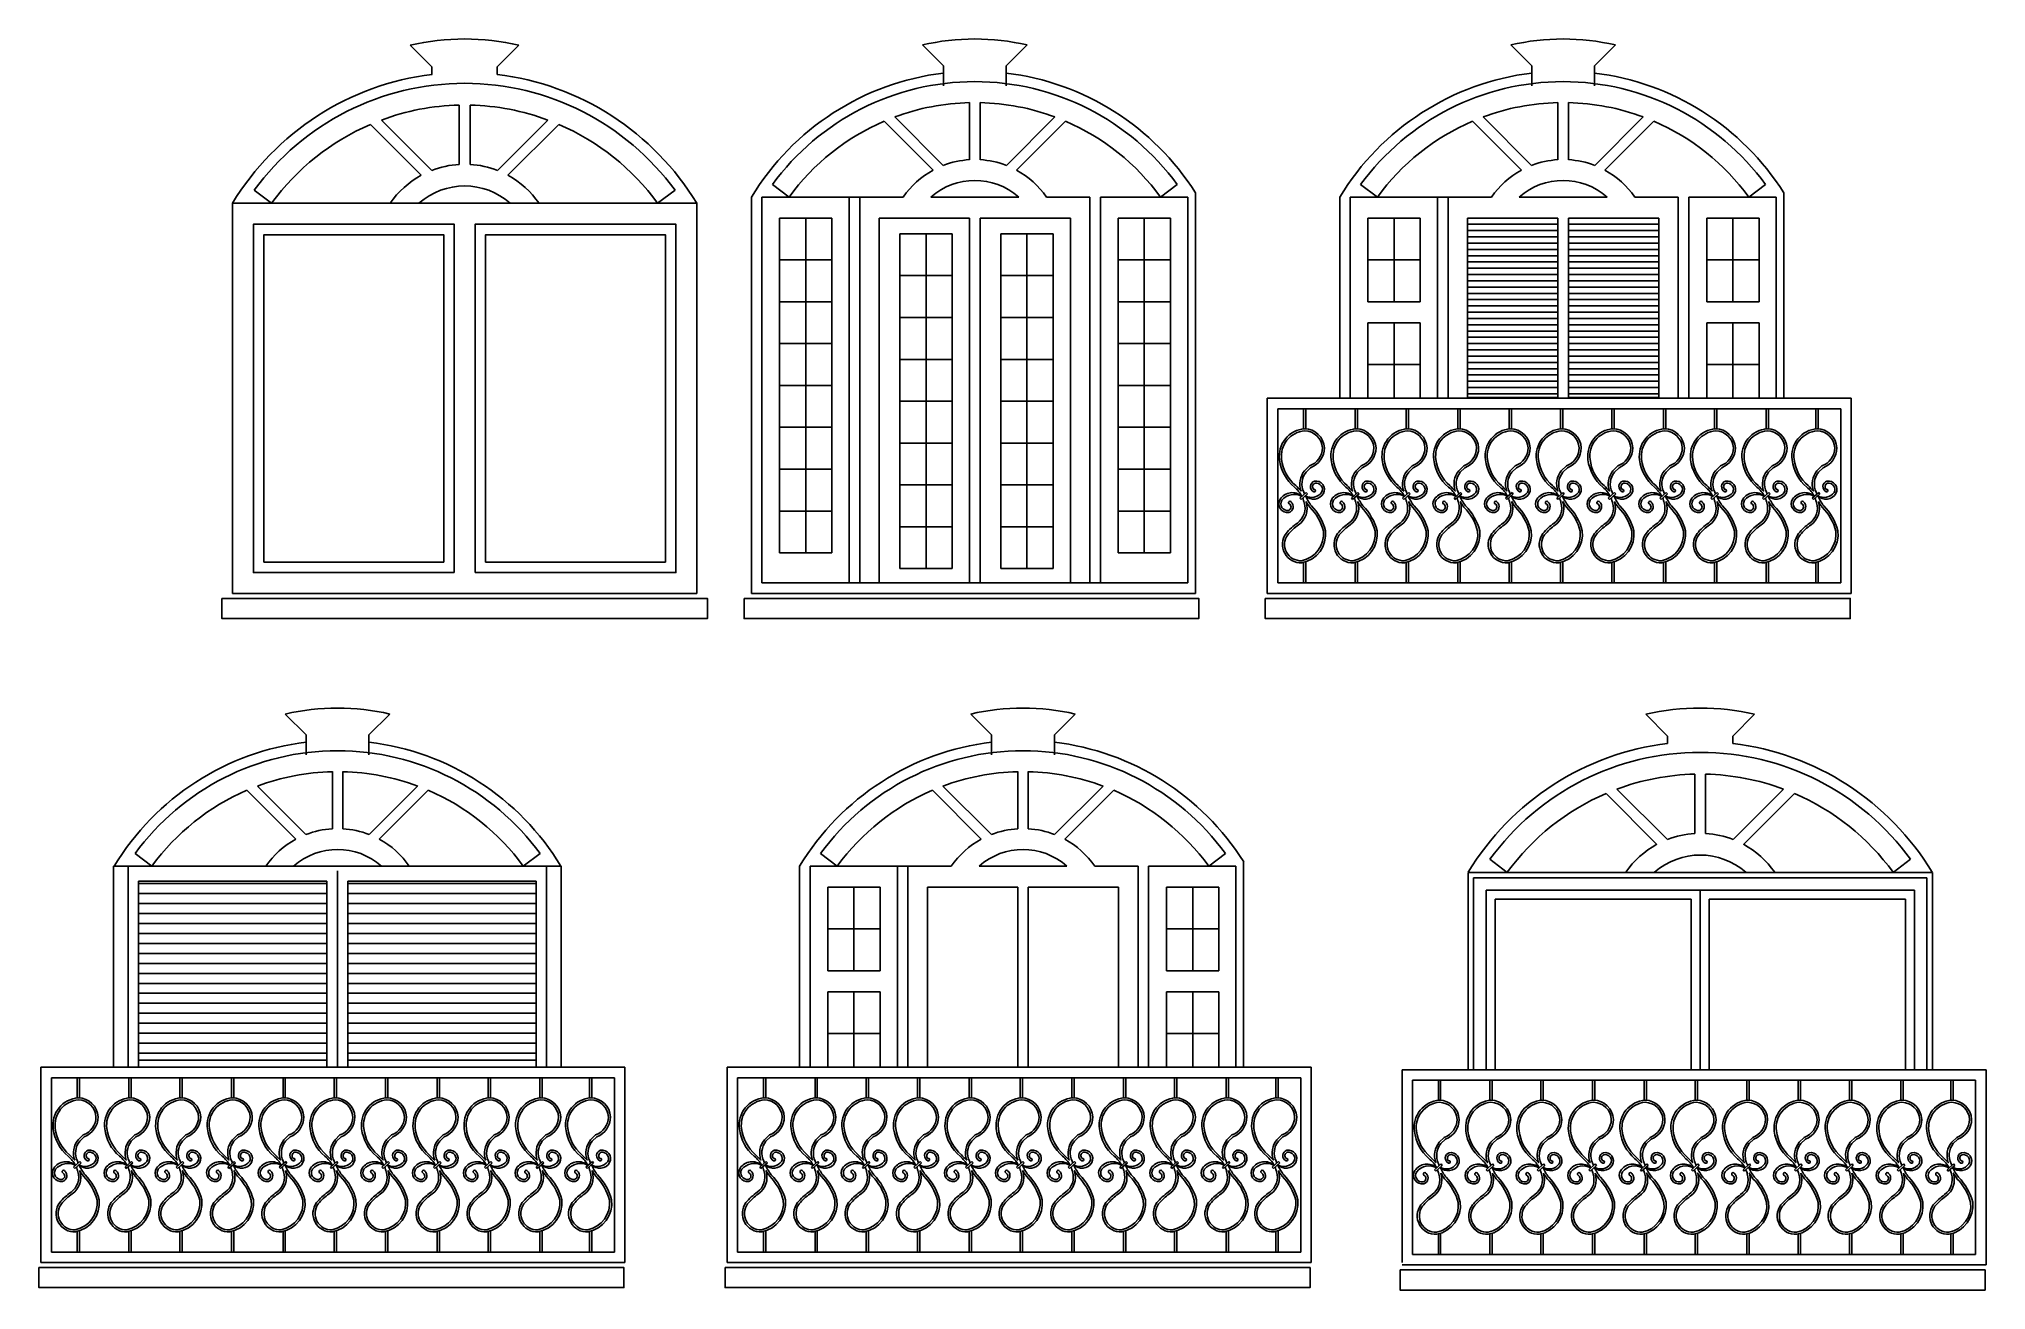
# Model space of a CAD drawing. Header units: millimetres. Extents: x 765.99 to 775.3, y 174.84 to 180.82.
import ezdxf

# ---------------------------------------------------------------- set-up
doc = ezdxf.new("R2010")
doc.units = ezdxf.units.MM
doc.header["$MEASUREMENT"] = 0
doc.layers.add('alvenaria', color=5, linetype='Continuous')
doc.layers.add('janela', color=1, linetype='Continuous')

msp = doc.modelspace()

# ---------------------------------------------------------------- linework, layer by layer
at = {"color": 2}
for p, q in [((767.7658, 180.7878), (767.8697, 180.6839)), ((768.2854, 180.7878), (768.1815, 180.6839)), ((770.2136, 180.7889), (770.3136, 180.6889)), ((770.7136, 180.7889), (770.6136, 180.6889)), ((773.0249, 180.7889), (773.1249, 180.6889)), ((773.5249, 180.7889), (773.4249, 180.6889)), ((767.8697, 180.6839), (767.8697, 180.6484)), ((768.1815, 180.6839), (768.1815, 180.6484)), ((770.3136, 180.6889), (770.3136, 180.5934)), ((770.6136, 180.6889), (770.6136, 180.5934)), ((773.1249, 180.6889), (773.1249, 180.5934)), ((773.4249, 180.6889), (773.4249, 180.5934)), ((770.4386, 180.2409), (770.4386, 180.5136)), ((770.4886, 180.2409), (770.4886, 180.5136)), ((773.2499, 180.2409), (773.2499, 180.5136)), ((773.2999, 180.2409), (773.2999, 180.5136)), ((767.8686, 180.1896), (767.6279, 180.4303)), ((767.9996, 180.2183), (767.9996, 180.5016)), ((768.0516, 180.2183), (768.0516, 180.5016)), ((768.1827, 180.1896), (768.4234, 180.4303)), ((770.2642, 180.1909), (770.0304, 180.4247)), ((770.3125, 180.2133), (770.0809, 180.4449)), ((770.6147, 180.2133), (770.8464, 180.4449)), ((770.663, 180.1909), (770.8969, 180.4247)), ((773.0755, 180.1909), (772.8416, 180.4247)), ((773.1238, 180.2133), (772.8921, 180.4449)), ((773.426, 180.2133), (773.6576, 180.4449)), ((773.4743, 180.1909), (773.7081, 180.4247)), ((767.8184, 180.1663), (767.5754, 180.4093)), ((768.2328, 180.1663), (768.4758, 180.4093)), ((767.1035, 180.0326), (767.0202, 180.0947)), ((768.9477, 180.0326), (769.031, 180.0947)), ((769.3963, 180.0622), (769.3963, 178.1685)), ((769.4463, 180.0622), (769.4463, 178.2185)), ((769.8636, 180.0622), (769.4463, 180.0622)), ((769.4463, 180.0622), (770.121, 180.0622)), ((769.5763, 180.0622), (769.4961, 180.122)), ((769.8636, 180.0622), (769.8636, 178.2185)), ((769.9136, 180.0622), (769.9136, 178.2185)), ((770.0066, 180.0622), (769.9136, 180.0622)), ((770.121, 180.0622), (770.0066, 180.0622)), ((770.3425, 180.0622), (770.2538, 180.0622)), ((770.2538, 180.0622), (770.6735, 180.0622)), ((770.9207, 180.0622), (770.8062, 180.0622)), ((771.0136, 180.0622), (770.9207, 180.0622)), ((771.0136, 180.0622), (771.0136, 178.2185)), ((771.0636, 180.0622), (771.0636, 178.2185)), ((771.4809, 180.0622), (771.0636, 180.0622)), ((771.351, 180.0622), (771.4312, 180.122)), ((771.4809, 178.2185), (771.4809, 180.0622)), ((771.5181, 180.083), (771.5181, 178.1685)), ((772.2076, 180.0622), (772.2076, 179.1012)), ((772.2576, 180.0622), (772.2576, 179.1012)), ((772.6749, 180.0622), (772.2576, 180.0622)), ((772.2576, 180.0622), (772.9322, 180.0622)), ((772.3875, 180.0622), (772.3073, 180.122)), ((772.6749, 180.0622), (772.6749, 179.1012)), ((772.7249, 180.0622), (772.7249, 179.1012)), ((772.8178, 180.0622), (772.7249, 180.0622)), ((772.9322, 180.0622), (772.8178, 180.0622)), ((773.1537, 180.0622), (773.065, 180.0622)), ((773.065, 180.0622), (773.4847, 180.0622)), ((773.7319, 180.0622), (773.6175, 180.0622)), ((773.8249, 180.0622), (773.7319, 180.0622)), ((773.8249, 180.0622), (773.8249, 179.1012)), ((773.8749, 180.0622), (773.8749, 179.1012)), ((774.2922, 180.0622), (773.8749, 180.0622)), ((774.1622, 180.0622), (774.2424, 180.122)), ((774.2922, 179.1012), (774.2922, 180.0622)), ((774.3293, 180.083), (774.3293, 179.1012)), ((767.0022, 180.0326), (769.0492, 180.0326)), ((767.0022, 180.0326), (769.0492, 180.0326)), ((767.5507, 180.0326), (767.6696, 180.0326)), ((768.2437, 180.0326), (767.8076, 180.0326)), ((768.1515, 180.0326), (768.2437, 180.0326)), ((769.0828, 180.0326), (768.3817, 180.0326)), ((768.3817, 180.0326), (768.5006, 180.0326)), ((768.5006, 180.0326), (768.5972, 180.0326)), ((768.6491, 180.0326), (769.0828, 180.0326)), ((770.0066, 179.9622), (770.0066, 178.2185)), ((770.4386, 179.9622), (770.0066, 179.9622)), ((770.4386, 179.9622), (770.4386, 178.2185)), ((770.4886, 179.9622), (770.4886, 178.2185)), ((770.9207, 179.9622), (770.4886, 179.9622)), ((770.9207, 179.9622), (770.9207, 178.2185)), ((771.8613, 178.1685), (771.8613, 179.1012)), ((774.6518, 179.1012), (771.8613, 179.1012)), ((771.9113, 178.2185), (771.9113, 179.0512)), ((774.6018, 179.0512), (771.9113, 179.0512)), ((772.0345, 178.9554), (772.0345, 179.0512)), ((772.0456, 178.9554), (772.0456, 179.0512)), ((772.281, 178.9554), (772.281, 179.0512)), ((772.292, 178.9554), (772.292, 179.0512)), ((772.5249, 178.9554), (772.5249, 179.0512)), ((772.5359, 178.9554), (772.5359, 179.0512)), ((772.7714, 178.9554), (772.7714, 179.0512)), ((772.7824, 178.9554), (772.7824, 179.0512)), ((773.0178, 178.9554), (773.0178, 179.0512)), ((773.0288, 178.9554), (773.0288, 179.0512)), ((773.2617, 178.9554), (773.2617, 179.0512)), ((773.2728, 178.9554), (773.2728, 179.0512)), ((773.5082, 178.9554), (773.5082, 179.0512)), ((773.5192, 178.9554), (773.5192, 179.0512)), ((773.7547, 178.9554), (773.7547, 179.0512)), ((773.7657, 178.9554), (773.7657, 179.0512)), ((773.9986, 178.9554), (773.9986, 179.0512)), ((774.0096, 178.9554), (774.0096, 179.0512)), ((774.245, 178.9554), (774.245, 179.0512)), ((774.2561, 178.9554), (774.2561, 179.0512)), ((774.4832, 178.9554), (774.4832, 179.0512)), ((774.4943, 178.9554), (774.4943, 179.0512)), ((774.6018, 178.2185), (774.6018, 179.0512)), ((774.6518, 178.1685), (774.6518, 179.1012)), ((772.0473, 178.6509), (772.0169, 178.6235)), ((772.0473, 178.6509), (772.0533, 178.6442)), ((772.2938, 178.6509), (772.2634, 178.6235)), ((772.2938, 178.6509), (772.2998, 178.6442)), ((772.5377, 178.6509), (772.5073, 178.6235)), ((772.5377, 178.6509), (772.5437, 178.6442)), ((772.7842, 178.6509), (772.7538, 178.6235)), ((772.7842, 178.6509), (772.7902, 178.6442)), ((773.0306, 178.6509), (773.0002, 178.6235)), ((773.0306, 178.6509), (773.0366, 178.6442)), ((773.2746, 178.6509), (773.2442, 178.6235)), ((773.2746, 178.6509), (773.2806, 178.6442)), ((773.521, 178.6509), (773.4906, 178.6235)), ((773.521, 178.6509), (773.527, 178.6442)), ((773.7675, 178.6509), (773.7371, 178.6235)), ((773.7675, 178.6509), (773.7735, 178.6442)), ((774.0114, 178.6509), (773.981, 178.6235)), ((774.0114, 178.6509), (774.0174, 178.6442)), ((774.2579, 178.6509), (774.2275, 178.6235)), ((774.2579, 178.6509), (774.2638, 178.6442)), ((774.4961, 178.6509), (774.4656, 178.6235)), ((774.4961, 178.6509), (774.502, 178.6442)), ((772.0169, 178.6235), (772.0227, 178.6171)), ((772.0227, 178.6171), (772.0533, 178.6442)), ((772.2634, 178.6235), (772.2691, 178.6171)), ((772.2691, 178.6171), (772.2998, 178.6442)), ((772.5073, 178.6235), (772.513, 178.6171)), ((772.513, 178.6171), (772.5437, 178.6442)), ((772.7538, 178.6235), (772.7595, 178.6171)), ((772.7595, 178.6171), (772.7902, 178.6442)), ((773.0002, 178.6235), (773.006, 178.6171)), ((773.006, 178.6171), (773.0366, 178.6442)), ((773.2442, 178.6235), (773.2499, 178.6171)), ((773.2499, 178.6171), (773.2806, 178.6442)), ((773.4906, 178.6235), (773.4963, 178.6171)), ((773.4963, 178.6171), (773.527, 178.6442)), ((773.7371, 178.6235), (773.7428, 178.6171)), ((773.7428, 178.6171), (773.7735, 178.6442)), ((773.981, 178.6235), (773.9867, 178.6171)), ((773.9867, 178.6171), (774.0174, 178.6442)), ((774.2275, 178.6235), (774.2332, 178.6171)), ((774.2332, 178.6171), (774.2638, 178.6442)), ((774.4656, 178.6235), (774.4714, 178.6171)), ((774.4714, 178.6171), (774.502, 178.6442)), ((772.0345, 178.2212), (772.0345, 178.317)), ((772.0456, 178.2212), (772.0456, 178.317)), ((772.281, 178.2212), (772.281, 178.317)), ((772.292, 178.2212), (772.292, 178.317)), ((772.5249, 178.2212), (772.5249, 178.317)), ((772.5359, 178.2212), (772.5359, 178.317)), ((772.7714, 178.2212), (772.7714, 178.317)), ((772.7824, 178.2212), (772.7824, 178.317)), ((773.0178, 178.2212), (773.0178, 178.317)), ((773.0288, 178.2212), (773.0288, 178.317)), ((773.2617, 178.2212), (773.2617, 178.317)), ((773.2728, 178.2212), (773.2728, 178.317)), ((773.5082, 178.2212), (773.5082, 178.317)), ((773.5192, 178.2212), (773.5192, 178.317)), ((773.7547, 178.2212), (773.7547, 178.317)), ((773.7657, 178.2212), (773.7657, 178.317)), ((773.9986, 178.2212), (773.9986, 178.317)), ((774.0096, 178.2212), (774.0096, 178.317)), ((774.245, 178.2212), (774.245, 178.317)), ((774.2561, 178.2212), (774.2561, 178.317)), ((774.4832, 178.2212), (774.4832, 178.317)), ((774.4943, 178.2212), (774.4943, 178.317)), ((769.4463, 178.2185), (771.4809, 178.2185)), ((774.6018, 178.2185), (771.9113, 178.2185)), ((771.5181, 178.1685), (769.3963, 178.1685)), ((774.6518, 178.1685), (771.8613, 178.1685)), ((767.1685, 177.5925), (767.2685, 177.4925)), ((767.6685, 177.5925), (767.5685, 177.4925)), ((770.4439, 177.5925), (770.5439, 177.4925)), ((770.9439, 177.5925), (770.8439, 177.4925)), ((773.6702, 177.5913), (773.7741, 177.4874)), ((774.1898, 177.5913), (774.0859, 177.4874)), ((767.2685, 177.4925), (767.2685, 177.397)), ((767.5685, 177.4925), (767.5685, 177.397)), ((770.5439, 177.4925), (770.5439, 177.397)), ((770.8439, 177.4925), (770.8439, 177.397)), ((773.7741, 177.4874), (773.7741, 177.4519)), ((774.0859, 177.4874), (774.0859, 177.4519)), ((767.3935, 177.0445), (767.3935, 177.3171)), ((767.4435, 177.0445), (767.4435, 177.3171)), ((770.6689, 177.0445), (770.6689, 177.3171)), ((770.7189, 177.0445), (770.7189, 177.3171)), ((773.904, 177.0219), (773.904, 177.3052)), ((773.956, 177.0219), (773.956, 177.3052)), ((767.2191, 176.9944), (766.9852, 177.2282)), ((767.2674, 177.0168), (767.0357, 177.2485)), ((767.5696, 177.0168), (767.8012, 177.2485)), ((767.6179, 176.9944), (767.8517, 177.2282)), ((770.4945, 176.9944), (770.2606, 177.2282)), ((770.5427, 177.0168), (770.3111, 177.2485)), ((770.845, 177.0168), (771.0766, 177.2485)), ((770.8933, 176.9944), (771.1271, 177.2282)), ((773.7228, 176.9699), (773.4798, 177.2129)), ((773.773, 176.9932), (773.5323, 177.2339)), ((774.087, 176.9932), (774.3277, 177.2339)), ((774.1372, 176.9699), (774.3802, 177.2129)), ((766.5311, 176.8657), (766.451, 176.9255)), ((768.3058, 176.8657), (768.386, 176.9255)), ((769.8065, 176.8657), (769.7263, 176.9255)), ((771.5812, 176.8657), (771.6614, 176.9255)), ((771.7483, 176.8865), (771.7483, 175.9047)), ((773.0079, 176.8361), (772.9246, 176.8983)), ((774.8521, 176.8361), (774.9354, 176.8983)), ((768.4874, 176.8657), (766.3474, 176.8657)), ((768.4174, 175.9047), (768.4174, 176.8657)), ((769.6265, 176.8657), (769.6265, 175.9047)), ((769.6765, 176.8657), (769.6765, 175.9047)), ((770.0939, 176.8657), (769.6765, 176.8657)), ((769.6765, 176.8657), (770.3512, 176.8657)), ((770.0939, 176.8657), (770.0939, 175.9047)), ((770.1439, 176.8657), (770.1439, 175.9047)), ((770.2368, 176.8657), (770.1439, 176.8657)), ((770.3512, 176.8657), (770.2368, 176.8657)), ((770.5727, 176.8657), (770.484, 176.8657)), ((770.484, 176.8657), (770.9037, 176.8657)), ((771.1509, 176.8657), (771.0365, 176.8657)), ((771.2439, 176.8657), (771.1509, 176.8657)), ((771.2439, 176.8657), (771.2439, 175.9047)), ((771.2939, 176.8657), (771.2939, 175.9047)), ((771.7112, 176.8657), (771.2939, 176.8657)), ((771.7112, 175.9047), (771.7112, 176.8657)), ((772.8728, 176.8361), (773.3065, 176.8361)), ((772.9066, 176.8361), (774.9536, 176.8361)), ((772.9066, 176.8361), (774.9536, 176.8361)), ((773.3585, 176.8361), (773.455, 176.8361)), ((773.455, 176.8361), (773.5739, 176.8361)), ((774.1481, 176.8361), (773.7119, 176.8361)), ((774.0559, 176.8361), (774.1481, 176.8361)), ((774.9872, 176.8361), (774.286, 176.8361)), ((774.286, 176.8361), (774.4049, 176.8361)), ((774.4049, 176.8361), (774.5015, 176.8361)), ((774.5535, 176.8361), (774.9872, 176.8361)), ((766.0012, 174.972), (766.0012, 175.9047)), ((768.7917, 175.9047), (766.0012, 175.9047)), ((766.0512, 175.022), (766.0512, 175.8547)), ((768.7417, 175.8547), (766.0512, 175.8547)), ((766.0512, 175.022), (766.0512, 175.8547)), ((768.7417, 175.8547), (766.0512, 175.8547)), ((766.1744, 175.759), (766.1744, 175.8547)), ((766.1854, 175.759), (766.1854, 175.8547)), ((766.4208, 175.759), (766.4208, 175.8547)), ((766.4318, 175.759), (766.4318, 175.8547)), ((766.6647, 175.759), (766.6647, 175.8547)), ((766.6758, 175.759), (766.6758, 175.8547)), ((766.9112, 175.759), (766.9112, 175.8547)), ((766.9222, 175.759), (766.9222, 175.8547)), ((767.1577, 175.759), (767.1577, 175.8547)), ((767.1687, 175.759), (767.1687, 175.8547)), ((767.4016, 175.759), (767.4016, 175.8547)), ((767.4126, 175.759), (767.4126, 175.8547)), ((767.648, 175.759), (767.648, 175.8547)), ((767.6591, 175.759), (767.6591, 175.8547)), ((767.8945, 175.759), (767.8945, 175.8547)), ((767.9055, 175.759), (767.9055, 175.8547)), ((768.1384, 175.759), (768.1384, 175.8547)), ((768.1495, 175.759), (768.1495, 175.8547)), ((768.3849, 175.759), (768.3849, 175.8547)), ((768.3959, 175.759), (768.3959, 175.8547)), ((768.6231, 175.759), (768.6231, 175.8547)), ((768.6341, 175.759), (768.6341, 175.8547)), ((768.7417, 175.022), (768.7417, 175.8547)), ((768.7417, 175.022), (768.7417, 175.8547)), ((768.7917, 174.972), (768.7917, 175.9047)), ((769.2803, 174.972), (769.2803, 175.9047)), ((772.0708, 175.9047), (769.2803, 175.9047)), ((769.3303, 175.022), (769.3303, 175.8547)), ((772.0208, 175.8547), (769.3303, 175.8547)), ((769.3303, 175.022), (769.3303, 175.8547)), ((772.0208, 175.8547), (769.3303, 175.8547)), ((769.4535, 175.759), (769.4535, 175.8547)), ((769.4645, 175.759), (769.4645, 175.8547)), ((769.7, 175.759), (769.7, 175.8547)), ((769.711, 175.759), (769.711, 175.8547)), ((769.9439, 175.759), (769.9439, 175.8547)), ((769.9549, 175.759), (769.9549, 175.8547)), ((770.1904, 175.759), (770.1904, 175.8547)), ((770.2014, 175.759), (770.2014, 175.8547)), ((770.4368, 175.759), (770.4368, 175.8547)), ((770.4478, 175.759), (770.4478, 175.8547)), ((770.6807, 175.759), (770.6807, 175.8547)), ((770.6918, 175.759), (770.6918, 175.8547)), ((770.9272, 175.759), (770.9272, 175.8547)), ((770.9382, 175.759), (770.9382, 175.8547)), ((771.1737, 175.759), (771.1737, 175.8547)), ((771.1847, 175.759), (771.1847, 175.8547)), ((771.4176, 175.759), (771.4176, 175.8547)), ((771.4286, 175.759), (771.4286, 175.8547)), ((771.664, 175.759), (771.664, 175.8547)), ((771.6751, 175.759), (771.6751, 175.8547)), ((771.9022, 175.759), (771.9022, 175.8547)), ((771.9133, 175.759), (771.9133, 175.8547)), ((772.0208, 175.022), (772.0208, 175.8547)), ((772.0208, 175.022), (772.0208, 175.8547)), ((772.0708, 174.972), (772.0708, 175.9047)), ((772.5054, 174.972), (772.5054, 175.8932)), ((775.2959, 175.8932), (772.5054, 175.8932)), ((775.2959, 174.9605), (775.2959, 175.8932)), ((772.5554, 175.0105), (772.5554, 175.8432)), ((775.2459, 175.8432), (772.5554, 175.8432)), ((772.5554, 175.0105), (772.5554, 175.8432)), ((775.2459, 175.8432), (772.5554, 175.8432)), ((772.6786, 175.7474), (772.6786, 175.8432)), ((772.6896, 175.7474), (772.6896, 175.8432)), ((772.925, 175.7474), (772.925, 175.8432)), ((772.936, 175.7474), (772.936, 175.8432)), ((773.1689, 175.7474), (773.1689, 175.8432)), ((773.18, 175.7474), (773.18, 175.8432)), ((773.4154, 175.7474), (773.4154, 175.8432)), ((773.4264, 175.7474), (773.4264, 175.8432)), ((773.6618, 175.7474), (773.6618, 175.8432)), ((773.6729, 175.7474), (773.6729, 175.8432)), ((773.9058, 175.7474), (773.9058, 175.8432)), ((773.9168, 175.7474), (773.9168, 175.8432)), ((774.1522, 175.7474), (774.1522, 175.8432)), ((774.1633, 175.7474), (774.1633, 175.8432)), ((774.3987, 175.7474), (774.3987, 175.8432)), ((774.4097, 175.7474), (774.4097, 175.8432)), ((774.6426, 175.7474), (774.6426, 175.8432)), ((774.6537, 175.7474), (774.6537, 175.8432)), ((774.8891, 175.7474), (774.8891, 175.8432)), ((774.9001, 175.7474), (774.9001, 175.8432)), ((775.1273, 175.7474), (775.1273, 175.8432)), ((775.1383, 175.7474), (775.1383, 175.8432)), ((775.2459, 175.0105), (775.2459, 175.8432)), ((775.2459, 175.0105), (775.2459, 175.8432)), ((766.1872, 175.4545), (766.1568, 175.4271)), ((766.1568, 175.4271), (766.1625, 175.4206)), ((766.1625, 175.4206), (766.1932, 175.4477)), ((766.1872, 175.4545), (766.1932, 175.4477)), ((766.4336, 175.4545), (766.4032, 175.4271)), ((766.4032, 175.4271), (766.409, 175.4206)), ((766.409, 175.4206), (766.4396, 175.4477)), ((766.4336, 175.4545), (766.4396, 175.4477)), ((766.6776, 175.4545), (766.6472, 175.4271)), ((766.6472, 175.4271), (766.6529, 175.4206)), ((766.6529, 175.4206), (766.6836, 175.4477)), ((766.6776, 175.4545), (766.6836, 175.4477)), ((766.924, 175.4545), (766.8936, 175.4271)), ((766.8936, 175.4271), (766.8993, 175.4206)), ((766.8993, 175.4206), (766.93, 175.4477)), ((766.924, 175.4545), (766.93, 175.4477)), ((767.1705, 175.4545), (767.1401, 175.4271)), ((767.1401, 175.4271), (767.1458, 175.4206)), ((767.1458, 175.4206), (767.1765, 175.4477)), ((767.1705, 175.4545), (767.1765, 175.4477)), ((767.4144, 175.4545), (767.384, 175.4271)), ((767.384, 175.4271), (767.3897, 175.4206)), ((767.3897, 175.4206), (767.4204, 175.4477)), ((767.4144, 175.4545), (767.4204, 175.4477)), ((767.6609, 175.4545), (767.6305, 175.4271)), ((767.6305, 175.4271), (767.6362, 175.4206)), ((767.6362, 175.4206), (767.6668, 175.4477)), ((767.6609, 175.4545), (767.6668, 175.4477)), ((767.9073, 175.4545), (767.8769, 175.4271)), ((767.8769, 175.4271), (767.8826, 175.4206)), ((767.8826, 175.4206), (767.9133, 175.4477)), ((767.9073, 175.4545), (767.9133, 175.4477)), ((768.1513, 175.4545), (768.1208, 175.4271)), ((768.1208, 175.4271), (768.1266, 175.4206)), ((768.1266, 175.4206), (768.1572, 175.4477)), ((768.1513, 175.4545), (768.1572, 175.4477)), ((768.3977, 175.4545), (768.3673, 175.4271)), ((768.3673, 175.4271), (768.373, 175.4206)), ((768.373, 175.4206), (768.4037, 175.4477)), ((768.3977, 175.4545), (768.4037, 175.4477)), ((768.6359, 175.4545), (768.6055, 175.4271)), ((768.6055, 175.4271), (768.6112, 175.4206)), ((768.6112, 175.4206), (768.6419, 175.4477)), ((768.6359, 175.4545), (768.6419, 175.4477)), ((769.4663, 175.4545), (769.4359, 175.4271)), ((769.4359, 175.4271), (769.4416, 175.4206)), ((769.4416, 175.4206), (769.4723, 175.4477)), ((769.4663, 175.4545), (769.4723, 175.4477)), ((769.7128, 175.4545), (769.6824, 175.4271)), ((769.6824, 175.4271), (769.6881, 175.4206)), ((769.6881, 175.4206), (769.7188, 175.4477)), ((769.7128, 175.4545), (769.7188, 175.4477)), ((769.9567, 175.4545), (769.9263, 175.4271)), ((769.9263, 175.4271), (769.932, 175.4206)), ((769.932, 175.4206), (769.9627, 175.4477)), ((769.9567, 175.4545), (769.9627, 175.4477)), ((770.2032, 175.4545), (770.1728, 175.4271)), ((770.1728, 175.4271), (770.1785, 175.4206)), ((770.1785, 175.4206), (770.2092, 175.4477)), ((770.2032, 175.4545), (770.2092, 175.4477)), ((770.4496, 175.4545), (770.4192, 175.4271)), ((770.4192, 175.4271), (770.4249, 175.4206)), ((770.4249, 175.4206), (770.4556, 175.4477)), ((770.4496, 175.4545), (770.4556, 175.4477)), ((770.6936, 175.4545), (770.6632, 175.4271)), ((770.6632, 175.4271), (770.6689, 175.4206)), ((770.6689, 175.4206), (770.6995, 175.4477)), ((770.6936, 175.4545), (770.6995, 175.4477)), ((770.94, 175.4545), (770.9096, 175.4271)), ((770.9096, 175.4271), (770.9153, 175.4206)), ((770.9153, 175.4206), (770.946, 175.4477)), ((770.94, 175.4545), (770.946, 175.4477)), ((771.1865, 175.4545), (771.1561, 175.4271)), ((771.1561, 175.4271), (771.1618, 175.4206)), ((771.1618, 175.4206), (771.1925, 175.4477)), ((771.1865, 175.4545), (771.1925, 175.4477)), ((771.4304, 175.4545), (771.4, 175.4271)), ((771.4, 175.4271), (771.4057, 175.4206)), ((771.4057, 175.4206), (771.4364, 175.4477)), ((771.4304, 175.4545), (771.4364, 175.4477)), ((771.6769, 175.4545), (771.6465, 175.4271)), ((771.6465, 175.4271), (771.6522, 175.4206)), ((771.6522, 175.4206), (771.6828, 175.4477)), ((771.6769, 175.4545), (771.6828, 175.4477)), ((771.915, 175.4545), (771.8846, 175.4271)), ((771.8846, 175.4271), (771.8904, 175.4206)), ((771.8904, 175.4206), (771.921, 175.4477)), ((771.915, 175.4545), (771.921, 175.4477)), ((772.6914, 175.443), (772.661, 175.4155)), ((772.661, 175.4155), (772.6667, 175.4091)), ((772.6667, 175.4091), (772.6974, 175.4362)), ((772.6914, 175.443), (772.6974, 175.4362)), ((772.9378, 175.443), (772.9074, 175.4155)), ((772.9074, 175.4155), (772.9131, 175.4091)), ((772.9131, 175.4091), (772.9438, 175.4362)), ((772.9378, 175.443), (772.9438, 175.4362)), ((773.1818, 175.443), (773.1514, 175.4155)), ((773.1514, 175.4155), (773.1571, 175.4091)), ((773.1571, 175.4091), (773.1877, 175.4362)), ((773.1818, 175.443), (773.1877, 175.4362)), ((773.4282, 175.443), (773.3978, 175.4155)), ((773.3978, 175.4155), (773.4035, 175.4091)), ((773.4035, 175.4091), (773.4342, 175.4362)), ((773.4282, 175.443), (773.4342, 175.4362)), ((773.6747, 175.443), (773.6443, 175.4155)), ((773.6443, 175.4155), (773.65, 175.4091)), ((773.65, 175.4091), (773.6807, 175.4362)), ((773.6747, 175.443), (773.6807, 175.4362)), ((773.9186, 175.443), (773.8882, 175.4155)), ((773.8882, 175.4155), (773.8939, 175.4091)), ((773.8939, 175.4091), (773.9246, 175.4362)), ((773.9186, 175.443), (773.9246, 175.4362)), ((774.1651, 175.443), (774.1346, 175.4155)), ((774.1346, 175.4155), (774.1404, 175.4091)), ((774.1404, 175.4091), (774.171, 175.4362)), ((774.1651, 175.443), (774.171, 175.4362)), ((774.4115, 175.443), (774.3811, 175.4155)), ((774.3811, 175.4155), (774.3868, 175.4091)), ((774.3868, 175.4091), (774.4175, 175.4362)), ((774.4115, 175.443), (774.4175, 175.4362)), ((774.6555, 175.443), (774.625, 175.4155)), ((774.625, 175.4155), (774.6308, 175.4091)), ((774.6308, 175.4091), (774.6614, 175.4362)), ((774.6555, 175.443), (774.6614, 175.4362)), ((774.9019, 175.443), (774.8715, 175.4155)), ((774.8715, 175.4155), (774.8772, 175.4091)), ((774.8772, 175.4091), (774.9079, 175.4362)), ((774.9019, 175.443), (774.9079, 175.4362)), ((775.1401, 175.443), (775.1097, 175.4155)), ((775.1097, 175.4155), (775.1154, 175.4091)), ((775.1154, 175.4091), (775.1461, 175.4362)), ((775.1401, 175.443), (775.1461, 175.4362)), ((766.1744, 175.0248), (766.1744, 175.1205)), ((766.1854, 175.0248), (766.1854, 175.1205)), ((766.4208, 175.0248), (766.4208, 175.1205)), ((766.4318, 175.0248), (766.4318, 175.1205)), ((766.6647, 175.0248), (766.6647, 175.1205)), ((766.6758, 175.0248), (766.6758, 175.1205)), ((766.9112, 175.0248), (766.9112, 175.1205)), ((766.9222, 175.0248), (766.9222, 175.1205)), ((767.1577, 175.0248), (767.1577, 175.1205)), ((767.1687, 175.0248), (767.1687, 175.1205)), ((767.4016, 175.0248), (767.4016, 175.1205)), ((767.4126, 175.0248), (767.4126, 175.1205)), ((767.648, 175.0248), (767.648, 175.1205)), ((767.6591, 175.0248), (767.6591, 175.1205)), ((767.8945, 175.0248), (767.8945, 175.1205)), ((767.9055, 175.0248), (767.9055, 175.1205)), ((768.1384, 175.0248), (768.1384, 175.1205)), ((768.1495, 175.0248), (768.1495, 175.1205)), ((768.3849, 175.0248), (768.3849, 175.1205)), ((768.3959, 175.0248), (768.3959, 175.1205)), ((768.6231, 175.0248), (768.6231, 175.1205)), ((768.6341, 175.0248), (768.6341, 175.1205)), ((769.4535, 175.0248), (769.4535, 175.1205)), ((769.4645, 175.0248), (769.4645, 175.1205)), ((769.7, 175.0248), (769.7, 175.1205)), ((769.711, 175.0248), (769.711, 175.1205)), ((769.9439, 175.0248), (769.9439, 175.1205)), ((769.9549, 175.0248), (769.9549, 175.1205)), ((770.1904, 175.0248), (770.1904, 175.1205)), ((770.2014, 175.0248), (770.2014, 175.1205)), ((770.4368, 175.0248), (770.4368, 175.1205)), ((770.4478, 175.0248), (770.4478, 175.1205)), ((770.6807, 175.0248), (770.6807, 175.1205)), ((770.6918, 175.0248), (770.6918, 175.1205)), ((770.9272, 175.0248), (770.9272, 175.1205)), ((770.9382, 175.0248), (770.9382, 175.1205)), ((771.1737, 175.0248), (771.1737, 175.1205)), ((771.1847, 175.0248), (771.1847, 175.1205)), ((771.4176, 175.0248), (771.4176, 175.1205)), ((771.4286, 175.0248), (771.4286, 175.1205)), ((771.664, 175.0248), (771.664, 175.1205)), ((771.6751, 175.0248), (771.6751, 175.1205)), ((771.9022, 175.0248), (771.9022, 175.1205)), ((771.9133, 175.0248), (771.9133, 175.1205)), ((768.7417, 175.022), (766.0512, 175.022)), ((768.7417, 175.022), (766.0512, 175.022)), ((772.0208, 175.022), (769.3303, 175.022)), ((772.0208, 175.022), (769.3303, 175.022)), ((772.6786, 175.0132), (772.6786, 175.109)), ((772.6896, 175.0132), (772.6896, 175.109)), ((772.925, 175.0132), (772.925, 175.109)), ((772.936, 175.0132), (772.936, 175.109)), ((773.1689, 175.0132), (773.1689, 175.109)), ((773.18, 175.0132), (773.18, 175.109)), ((773.4154, 175.0132), (773.4154, 175.109)), ((773.4264, 175.0132), (773.4264, 175.109)), ((773.6618, 175.0132), (773.6618, 175.109)), ((773.6729, 175.0132), (773.6729, 175.109)), ((773.9058, 175.0132), (773.9058, 175.109)), ((773.9168, 175.0132), (773.9168, 175.109)), ((774.1522, 175.0132), (774.1522, 175.109)), ((774.1633, 175.0132), (774.1633, 175.109)), ((774.3987, 175.0132), (774.3987, 175.109)), ((774.4097, 175.0132), (774.4097, 175.109)), ((774.6426, 175.0132), (774.6426, 175.109)), ((774.6537, 175.0132), (774.6537, 175.109)), ((774.8891, 175.0132), (774.8891, 175.109)), ((774.9001, 175.0132), (774.9001, 175.109)), ((775.1273, 175.0132), (775.1273, 175.109)), ((775.1383, 175.0132), (775.1383, 175.109)), ((768.7917, 174.972), (766.0012, 174.972)), ((772.0708, 174.972), (769.2803, 174.972)), ((775.2959, 174.9605), (772.5054, 174.9605)), ((775.2459, 175.0105), (772.5554, 175.0105)), ((775.2459, 175.0105), (772.5554, 175.0105))]:
    msp.add_line(p, q, dxfattribs=at)
at = {"color": 2, "extrusion": (0, 0, -1)}
for p, q in [((768.9635, 180.0326), (766.9165, 180.0326)), ((769.135, 180.0326), (766.9165, 180.0326)), ((767.0022, 180.0326), (768.0257, 180.0326)), ((769.0492, 180.0326), (768.0257, 180.0326)), ((766.3474, 176.8657), (766.3474, 175.9047)), ((766.4174, 175.9047), (766.4174, 176.8657)), ((768.4174, 175.9047), (768.4174, 176.8435)), ((768.4874, 175.9047), (768.4874, 176.8657)), ((774.8679, 176.8361), (772.8209, 176.8361)), ((772.8209, 176.8361), (772.8209, 175.893)), ((772.8209, 176.8361), (772.8209, 175.893)), ((775.0393, 176.8361), (772.8209, 176.8361)), ((775.0393, 175.893), (775.0393, 176.8361)), ((772.9495, 175.893), (772.9495, 176.7075)), ((772.9495, 176.7075), (773.8872, 176.7075)), ((773.8872, 176.7075), (773.8872, 175.893)), ((773.973, 176.7075), (773.973, 175.893)), ((774.9107, 176.7075), (773.973, 176.7075)), ((774.9107, 175.893), (774.9107, 176.7075))]:
    msp.add_line(p, q, dxfattribs=at)
at = {"color": 2}
for points in [[(766.9165, 180.0326), (769.135, 180.0326), (769.135, 178.1685), (766.9165, 178.1685)], [(767.9257, 178.3185), (767.0665, 178.3185), (767.0665, 179.8826), (767.9257, 179.8826)], [(768.1257, 178.3185), (768.1257, 179.8826), (768.985, 179.8826), (768.985, 178.3185)]]:
    msp.add_lwpolyline(points, close=True, dxfattribs=at)
for points in [[(772.0465, 178.748), (772.0684, 178.7694, 0.306931), (772.1343, 178.8638, 0.397058), (772.0393, 178.9554, 0.432102), (771.9199, 178.8072, 0.188345), (771.9906, 178.6759, -0.111789), (772.0266, 178.6323, -0.111789)], [(772.2929, 178.748), (772.3149, 178.7694, 0.306931), (772.3808, 178.8638, 0.397058), (772.2858, 178.9554, 0.432102), (772.1664, 178.8072, 0.188345), (772.2371, 178.6759, -0.111789), (772.2731, 178.6323, -0.111789)], [(772.5369, 178.748), (772.5588, 178.7694, 0.306931), (772.6247, 178.8638, 0.397058), (772.5297, 178.9554, 0.432102), (772.4103, 178.8072, 0.188345), (772.481, 178.6759, -0.111789), (772.517, 178.6323, -0.111789)], [(772.7833, 178.748), (772.8052, 178.7694, 0.306931), (772.8711, 178.8638, 0.397058), (772.7762, 178.9554, 0.432102), (772.6568, 178.8072, 0.188345), (772.7275, 178.6759, -0.111789), (772.7635, 178.6323, -0.111789)], [(773.0298, 178.748), (773.0517, 178.7694, 0.306931), (773.1176, 178.8638, 0.397058), (773.0226, 178.9554, 0.432102), (772.9032, 178.8072, 0.188345), (772.9739, 178.6759, -0.111789), (773.0099, 178.6323, -0.111789)], [(773.2737, 178.748), (773.2956, 178.7694, 0.306931), (773.3615, 178.8638, 0.397058), (773.2666, 178.9554, 0.432102), (773.1472, 178.8072, 0.188345), (773.2179, 178.6759, -0.111789), (773.2539, 178.6323, -0.111789)], [(773.5202, 178.748), (773.5421, 178.7694, 0.306931), (773.608, 178.8638, 0.397058), (773.513, 178.9554, 0.432102), (773.3936, 178.8072, 0.188345), (773.4643, 178.6759, -0.111789), (773.5003, 178.6323, -0.111789)], [(773.7666, 178.748), (773.7885, 178.7694, 0.306931), (773.8544, 178.8638, 0.397058), (773.7595, 178.9554, 0.432102), (773.6401, 178.8072, 0.188345), (773.7108, 178.6759, -0.111789), (773.7468, 178.6323, -0.111789)], [(774.0106, 178.748), (774.0325, 178.7694, 0.306931), (774.0984, 178.8638, 0.397058), (774.0034, 178.9554, 0.432102), (773.884, 178.8072, 0.188345), (773.9547, 178.6759, -0.111789), (773.9907, 178.6323, -0.111789)], [(774.257, 178.748), (774.2789, 178.7694, 0.306931), (774.3448, 178.8638, 0.397058), (774.2499, 178.9554, 0.432102), (774.1305, 178.8072, 0.188345), (774.2012, 178.6759, -0.111789), (774.2372, 178.6323, -0.111789)], [(774.4952, 178.748), (774.5171, 178.7694, 0.306931), (774.583, 178.8638, 0.397058), (774.4881, 178.9554, 0.432102), (774.3686, 178.8072, 0.188345), (774.4394, 178.6759, -0.111789), (774.4753, 178.6323, -0.111789)], [(772.0392, 178.6437, -0.00785), (772.0357, 178.6521, -0.291434), (772.0465, 178.748)], [(772.2857, 178.6437, -0.00785), (772.2822, 178.6521, -0.291434), (772.2929, 178.748)], [(772.5296, 178.6437, -0.00785), (772.5261, 178.6521, -0.291434), (772.5369, 178.748)], [(772.7761, 178.6437, -0.00785), (772.7726, 178.6521, -0.291434), (772.7833, 178.748)], [(773.0225, 178.6437, -0.00785), (773.019, 178.6521, -0.291434), (773.0298, 178.748)], [(773.2665, 178.6437, -0.00785), (773.263, 178.6521, -0.291434), (773.2737, 178.748)], [(773.5129, 178.6437, -0.00785), (773.5094, 178.6521, -0.291434), (773.5202, 178.748)], [(773.7594, 178.6437, -0.00785), (773.7559, 178.6521, -0.291434), (773.7666, 178.748)], [(774.0033, 178.6437, -0.00785), (773.9998, 178.6521, -0.291434), (774.0106, 178.748)], [(774.2498, 178.6437, -0.00785), (774.2463, 178.6521, -0.291434), (774.257, 178.748)], [(774.488, 178.6437, -0.00785), (774.4845, 178.6521, -0.291434), (774.4952, 178.748)], [(772.0266, 178.6323, 0.461468), (771.9227, 178.6191, 0.650432), (771.9648, 178.5555, 0.57503), (771.9758, 178.6053, 0.502984)], [(772.0431, 178.6351, 0.498485), (772.1298, 178.6461, 0.635174), (772.0864, 178.7047, 0.672054), (772.083, 178.6543, 1.414172), (772.0834, 178.6659, -0.564424), (772.089, 178.695, -0.626327), (772.121, 178.651, -0.378639), (772.0431, 178.6351, 0.497563)], [(772.2731, 178.6323, 0.461468), (772.1691, 178.6191, 0.650432), (772.2113, 178.5555, 0.57503), (772.2223, 178.6053, 0.502984)], [(772.2895, 178.6351, 0.498485), (772.3762, 178.6461, 0.635174), (772.3328, 178.7047, 0.672054), (772.3295, 178.6543, 1.414172), (772.3299, 178.6659, -0.564424), (772.3354, 178.695, -0.626327), (772.3675, 178.651, -0.378639), (772.2895, 178.6351, 0.497563)], [(772.517, 178.6323, 0.461468), (772.413, 178.6191, 0.650432), (772.4552, 178.5555, 0.57503), (772.4662, 178.6053, 0.502984)], [(772.5335, 178.6351, 0.498485), (772.6202, 178.6461, 0.635174), (772.5768, 178.7047, 0.672054), (772.5734, 178.6543, 1.414172), (772.5738, 178.6659, -0.564424), (772.5794, 178.695, -0.626327), (772.6114, 178.651, -0.378639), (772.5335, 178.6351, 0.497563)], [(772.7635, 178.6323, 0.461468), (772.6595, 178.6191, 0.650432), (772.7017, 178.5555, 0.57503), (772.7127, 178.6053, 0.502984)], [(772.7799, 178.6351, 0.498485), (772.8666, 178.6461, 0.635174), (772.8232, 178.7047, 0.672054), (772.8199, 178.6543, 1.414172), (772.8203, 178.6659, -0.564424), (772.8258, 178.695, -0.626327), (772.8579, 178.651, -0.378639), (772.7799, 178.6351, 0.497563)], [(773.0099, 178.6323, 0.461468), (772.906, 178.6191, 0.650432), (772.9481, 178.5555, 0.57503), (772.9591, 178.6053, 0.502984)], [(773.0264, 178.6351, 0.498485), (773.1131, 178.6461, 0.635174), (773.0697, 178.7047, 0.672054), (773.0663, 178.6543, 1.414172), (773.0667, 178.6659, -0.564424), (773.0723, 178.695, -0.626327), (773.1043, 178.651, -0.378639), (773.0264, 178.6351, 0.497563)], [(773.2539, 178.6323, 0.461468), (773.1499, 178.6191, 0.650432), (773.1921, 178.5555, 0.57503), (773.2031, 178.6053, 0.502984)], [(773.2703, 178.6351, 0.498485), (773.357, 178.6461, 0.635174), (773.3136, 178.7047, 0.672054), (773.3103, 178.6543, 1.414172), (773.3107, 178.6659, -0.564424), (773.3162, 178.695, -0.626327), (773.3483, 178.651, -0.378639), (773.2703, 178.6351, 0.497563)], [(773.5003, 178.6323, 0.461468), (773.3963, 178.6191, 0.650432), (773.4385, 178.5555, 0.57503), (773.4495, 178.6053, 0.502984)], [(773.5168, 178.6351, 0.498485), (773.6035, 178.6461, 0.635174), (773.5601, 178.7047, 0.672054), (773.5567, 178.6543, 1.414172), (773.5571, 178.6659, -0.564424), (773.5627, 178.695, -0.626327), (773.5947, 178.651, -0.378639), (773.5168, 178.6351, 0.497563)], [(773.7468, 178.6323, 0.461468), (773.6428, 178.6191, 0.650432), (773.685, 178.5555, 0.57503), (773.696, 178.6053, 0.502984)], [(773.7632, 178.6351, 0.498485), (773.8499, 178.6461, 0.635174), (773.8065, 178.7047, 0.672054), (773.8032, 178.6543, 1.414172), (773.8036, 178.6659, -0.564424), (773.8091, 178.695, -0.626327), (773.8412, 178.651, -0.378639), (773.7632, 178.6351, 0.497563)], [(773.9907, 178.6323, 0.461468), (773.8867, 178.6191, 0.650432), (773.9289, 178.5555, 0.57503), (773.9399, 178.6053, 0.502984)], [(774.0072, 178.6351, 0.498485), (774.0939, 178.6461, 0.635174), (774.0505, 178.7047, 0.672054), (774.0471, 178.6543, 1.414172), (774.0475, 178.6659, -0.564424), (774.0531, 178.695, -0.626327), (774.0851, 178.651, -0.378639), (774.0072, 178.6351, 0.497563)], [(774.2372, 178.6323, 0.461468), (774.1332, 178.6191, 0.650432), (774.1754, 178.5555, 0.57503), (774.1864, 178.6053, 0.502984)], [(774.2536, 178.6351, 0.498485), (774.3403, 178.6461, 0.635174), (774.2969, 178.7047, 0.672054), (774.2936, 178.6543, 1.414172), (774.294, 178.6659, -0.564424), (774.2995, 178.695, -0.626327), (774.3316, 178.651, -0.378639), (774.2536, 178.6351, 0.497563)], [(774.4753, 178.6323, 0.461468), (774.3714, 178.6191, 0.650432), (774.4135, 178.5555, 0.57503), (774.4246, 178.6053, 0.502984)], [(774.4918, 178.6351, 0.498485), (774.5785, 178.6461, 0.635174), (774.5351, 178.7047, 0.672054), (774.5318, 178.6543, 1.414172), (774.5322, 178.6659, -0.564424), (774.5377, 178.695, -0.626327), (774.5697, 178.651, -0.378639), (774.4918, 178.6351, 0.497563)], [(772.0266, 178.6323, 0.362754), (771.9311, 178.6137, 0.643667), (771.9626, 178.5653, 0.675031), (771.9652, 178.5973, -1.273672), (771.9758, 178.6053)], [(772.0305, 178.624, -0.044703), (772.0373, 178.6022, -0.324841), (772.005, 178.5048, 0.068727), (771.951, 178.4548, 0.636143), (772.0267, 178.3147, 0.391481), (772.1393, 178.4684, 0.133262), (772.0719, 178.5869, -0.048473), (772.0431, 178.6351, -0.048473)], [(772.2731, 178.6323, 0.362754), (772.1775, 178.6137, 0.643667), (772.2091, 178.5653, 0.675031), (772.2117, 178.5973, -1.273672), (772.2223, 178.6053)], [(772.2769, 178.624, -0.044703), (772.2838, 178.6022, -0.324841), (772.2515, 178.5048, 0.068727), (772.1974, 178.4548, 0.636143), (772.2731, 178.3147, 0.391481), (772.3858, 178.4684, 0.133262), (772.3183, 178.5869, -0.048473), (772.2895, 178.6351, -0.048473)], [(772.517, 178.6323, 0.362754), (772.4214, 178.6137, 0.643667), (772.453, 178.5653, 0.675031), (772.4556, 178.5973, -1.273672), (772.4662, 178.6053)], [(772.5208, 178.624, -0.044703), (772.5277, 178.6022, -0.324841), (772.4954, 178.5048, 0.068727), (772.4414, 178.4548, 0.636143), (772.5171, 178.3147, 0.391481), (772.6297, 178.4684, 0.133262), (772.5623, 178.5869, -0.048473), (772.5335, 178.6351, -0.048473)], [(772.7635, 178.6323, 0.362754), (772.6679, 178.6137, 0.643667), (772.6995, 178.5653, 0.675031), (772.7021, 178.5973, -1.273672), (772.7127, 178.6053)], [(772.7673, 178.624, -0.044703), (772.7742, 178.6022, -0.324841), (772.7419, 178.5048, 0.068727), (772.6878, 178.4548, 0.636143), (772.7635, 178.3147, 0.391481), (772.8762, 178.4684, 0.133262), (772.8087, 178.5869, -0.048473), (772.7799, 178.6351, -0.048473)], [(773.0099, 178.6323, 0.362754), (772.9144, 178.6137, 0.643667), (772.9459, 178.5653, 0.675031), (772.9485, 178.5973, -1.273672), (772.9591, 178.6053)], [(773.0138, 178.624, -0.044703), (773.0206, 178.6022, -0.324841), (772.9883, 178.5048, 0.068727), (772.9343, 178.4548, 0.636143), (773.01, 178.3147, 0.391481), (773.1226, 178.4684, 0.133262), (773.0552, 178.5869, -0.048473), (773.0264, 178.6351, -0.048473)], [(773.2539, 178.6323, 0.362754), (773.1583, 178.6137, 0.643667), (773.1898, 178.5653, 0.675031), (773.1925, 178.5973, -1.273672), (773.2031, 178.6053)], [(773.2577, 178.624, -0.044703), (773.2646, 178.6022, -0.324841), (773.2323, 178.5048, 0.068727), (773.1782, 178.4548, 0.636143), (773.2539, 178.3147, 0.391481), (773.3665, 178.4684, 0.133262), (773.2991, 178.5869, -0.048473), (773.2703, 178.6351, -0.048473)], [(773.5003, 178.6323, 0.362754), (773.4047, 178.6137, 0.643667), (773.4363, 178.5653, 0.675031), (773.4389, 178.5973, -1.273672), (773.4495, 178.6053)], [(773.5041, 178.624, -0.044703), (773.511, 178.6022, -0.324841), (773.4787, 178.5048, 0.068727), (773.4247, 178.4548, 0.636143), (773.5004, 178.3147, 0.391481), (773.613, 178.4684, 0.133262), (773.5456, 178.5869, -0.048473), (773.5168, 178.6351, -0.048473)], [(773.7468, 178.6323, 0.362754), (773.6512, 178.6137, 0.643667), (773.6828, 178.5653, 0.675031), (773.6854, 178.5973, -1.273672), (773.696, 178.6053)], [(773.7506, 178.624, -0.044703), (773.7575, 178.6022, -0.324841), (773.7252, 178.5048, 0.068727), (773.6711, 178.4548, 0.636143), (773.7468, 178.3147, 0.391481), (773.8595, 178.4684, 0.133262), (773.792, 178.5869, -0.048473), (773.7632, 178.6351, -0.048473)], [(773.9907, 178.6323, 0.362754), (773.8951, 178.6137, 0.643667), (773.9267, 178.5653, 0.675031), (773.9293, 178.5973, -1.273672), (773.9399, 178.6053)], [(773.9945, 178.624, -0.044703), (774.0014, 178.6022, -0.324841), (773.9691, 178.5048, 0.068727), (773.9151, 178.4548, 0.636143), (773.9908, 178.3147, 0.391481), (774.1034, 178.4684, 0.133262), (774.0359, 178.5869, -0.048473), (774.0072, 178.6351, -0.048473)], [(774.2372, 178.6323, 0.362754), (774.1416, 178.6137, 0.643667), (774.1731, 178.5653, 0.675031), (774.1758, 178.5973, -1.273672), (774.1864, 178.6053)], [(774.241, 178.624, -0.044703), (774.2479, 178.6022, -0.324841), (774.2156, 178.5048, 0.068727), (774.1615, 178.4548, 0.636143), (774.2372, 178.3147, 0.391481), (774.3498, 178.4684, 0.133262), (774.2824, 178.5869, -0.048473), (774.2536, 178.6351, -0.048473)], [(774.4753, 178.6323, 0.362754), (774.3798, 178.6137, 0.643667), (774.4113, 178.5653, 0.675031), (774.414, 178.5973, -1.273672), (774.4246, 178.6053)], [(774.4792, 178.624, -0.044703), (774.4861, 178.6022, -0.324841), (774.4538, 178.5048, 0.068727), (774.3997, 178.4548, 0.636143), (774.4754, 178.3147, 0.391481), (774.588, 178.4684, 0.133262), (774.5206, 178.5869, -0.048473), (774.4918, 178.6351, -0.048473)], [(766.1863, 175.5515), (766.2082, 175.5729, 0.306931), (766.2741, 175.6673, 0.397058), (766.1792, 175.759, 0.432102), (766.0598, 175.6107, 0.188345), (766.1305, 175.4794, -0.111789), (766.1665, 175.4358, -0.111789)], [(766.4328, 175.5515), (766.4547, 175.5729, 0.306931), (766.5206, 175.6673, 0.397058), (766.4256, 175.759, 0.432102), (766.3062, 175.6107, 0.188345), (766.3769, 175.4794, -0.111789), (766.4129, 175.4358, -0.111789)], [(766.6767, 175.5515), (766.6986, 175.5729, 0.306931), (766.7645, 175.6673, 0.397058), (766.6696, 175.759, 0.432102), (766.5502, 175.6107, 0.188345), (766.6209, 175.4794, -0.111789), (766.6569, 175.4358, -0.111789)], [(766.9232, 175.5515), (766.9451, 175.5729, 0.306931), (767.011, 175.6673, 0.397058), (766.916, 175.759, 0.432102), (766.7966, 175.6107, 0.188345), (766.8673, 175.4794, -0.111789), (766.9033, 175.4358, -0.111789)], [(767.1696, 175.5515), (767.1915, 175.5729, 0.306931), (767.2574, 175.6673, 0.397058), (767.1625, 175.759, 0.432102), (767.0431, 175.6107, 0.188345), (767.1138, 175.4794, -0.111789), (767.1498, 175.4358, -0.111789)], [(767.4136, 175.5515), (767.4355, 175.5729, 0.306931), (767.5014, 175.6673, 0.397058), (767.4064, 175.759, 0.432102), (767.287, 175.6107, 0.188345), (767.3577, 175.4794, -0.111789), (767.3937, 175.4358, -0.111789)], [(767.66, 175.5515), (767.6819, 175.5729, 0.306931), (767.7478, 175.6673, 0.397058), (767.6529, 175.759, 0.432102), (767.5335, 175.6107, 0.188345), (767.6042, 175.4794, -0.111789), (767.6402, 175.4358, -0.111789)], [(767.9065, 175.5515), (767.9284, 175.5729, 0.306931), (767.9943, 175.6673, 0.397058), (767.8993, 175.759, 0.432102), (767.7799, 175.6107, 0.188345), (767.8506, 175.4794, -0.111789), (767.8866, 175.4358, -0.111789)], [(768.1504, 175.5515), (768.1723, 175.5729, 0.306931), (768.2382, 175.6673, 0.397058), (768.1433, 175.759, 0.432102), (768.0238, 175.6107, 0.188345), (768.0946, 175.4794, -0.111789), (768.1306, 175.4358, -0.111789)], [(768.3969, 175.5515), (768.4188, 175.5729, 0.306931), (768.4847, 175.6673, 0.397058), (768.3897, 175.759, 0.432102), (768.2703, 175.6107, 0.188345), (768.341, 175.4794, -0.111789), (768.377, 175.4358, -0.111789)], [(768.635, 175.5515), (768.657, 175.5729, 0.306931), (768.7229, 175.6673, 0.397058), (768.6279, 175.759, 0.432102), (768.5085, 175.6107, 0.188345), (768.5792, 175.4794, -0.111789), (768.6152, 175.4358, -0.111789)], [(769.4655, 175.5515), (769.4874, 175.5729, 0.306931), (769.5533, 175.6673, 0.397058), (769.4583, 175.759, 0.432102), (769.3389, 175.6107, 0.188345), (769.4096, 175.4794, -0.111789), (769.4456, 175.4358, -0.111789)], [(769.7119, 175.5515), (769.7338, 175.5729, 0.306931), (769.7997, 175.6673, 0.397058), (769.7048, 175.759, 0.432102), (769.5854, 175.6107, 0.188345), (769.6561, 175.4794, -0.111789), (769.6921, 175.4358, -0.111789)], [(769.9559, 175.5515), (769.9778, 175.5729, 0.306931), (770.0437, 175.6673, 0.397058), (769.9487, 175.759, 0.432102), (769.8293, 175.6107, 0.188345), (769.9, 175.4794, -0.111789), (769.936, 175.4358, -0.111789)], [(770.2023, 175.5515), (770.2242, 175.5729, 0.306931), (770.2901, 175.6673, 0.397058), (770.1952, 175.759, 0.432102), (770.0758, 175.6107, 0.188345), (770.1465, 175.4794, -0.111789), (770.1825, 175.4358, -0.111789)], [(770.4488, 175.5515), (770.4707, 175.5729, 0.306931), (770.5366, 175.6673, 0.397058), (770.4416, 175.759, 0.432102), (770.3222, 175.6107, 0.188345), (770.3929, 175.4794, -0.111789), (770.4289, 175.4358, -0.111789)], [(770.6927, 175.5515), (770.7146, 175.5729, 0.306931), (770.7805, 175.6673, 0.397058), (770.6856, 175.759, 0.432102), (770.5661, 175.6107, 0.188345), (770.6369, 175.4794, -0.111789), (770.6729, 175.4358, -0.111789)], [(770.9392, 175.5515), (770.9611, 175.5729, 0.306931), (771.027, 175.6673, 0.397058), (770.932, 175.759, 0.432102), (770.8126, 175.6107, 0.188345), (770.8833, 175.4794, -0.111789), (770.9193, 175.4358, -0.111789)], [(771.1856, 175.5515), (771.2075, 175.5729, 0.306931), (771.2734, 175.6673, 0.397058), (771.1785, 175.759, 0.432102), (771.0591, 175.6107, 0.188345), (771.1298, 175.4794, -0.111789), (771.1658, 175.4358, -0.111789)], [(771.4296, 175.5515), (771.4515, 175.5729, 0.306931), (771.5174, 175.6673, 0.397058), (771.4224, 175.759, 0.432102), (771.303, 175.6107, 0.188345), (771.3737, 175.4794, -0.111789), (771.4097, 175.4358, -0.111789)], [(771.676, 175.5515), (771.6979, 175.5729, 0.306931), (771.7638, 175.6673, 0.397058), (771.6689, 175.759, 0.432102), (771.5494, 175.6107, 0.188345), (771.6202, 175.4794, -0.111789), (771.6562, 175.4358, -0.111789)], [(771.9142, 175.5515), (771.9361, 175.5729, 0.306931), (772.002, 175.6673, 0.397058), (771.9071, 175.759, 0.432102), (771.7876, 175.6107, 0.188345), (771.8584, 175.4794, -0.111789), (771.8943, 175.4358, -0.111789)], [(772.6905, 175.54), (772.7124, 175.5614, 0.306931), (772.7783, 175.6558, 0.397058), (772.6834, 175.7474, 0.432102), (772.564, 175.5992, 0.188345), (772.6347, 175.4679, -0.111789), (772.6707, 175.4243, -0.111789)], [(772.937, 175.54), (772.9589, 175.5614, 0.306931), (773.0248, 175.6558, 0.397058), (772.9298, 175.7474, 0.432102), (772.8104, 175.5992, 0.188345), (772.8811, 175.4679, -0.111789), (772.9171, 175.4243, -0.111789)], [(773.1809, 175.54), (773.2028, 175.5614, 0.306931), (773.2687, 175.6558, 0.397058), (773.1738, 175.7474, 0.432102), (773.0543, 175.5992, 0.188345), (773.1251, 175.4679, -0.111789), (773.1611, 175.4243, -0.111789)], [(773.4274, 175.54), (773.4493, 175.5614, 0.306931), (773.5152, 175.6558, 0.397058), (773.4202, 175.7474, 0.432102), (773.3008, 175.5992, 0.188345), (773.3715, 175.4679, -0.111789), (773.4075, 175.4243, -0.111789)], [(773.6738, 175.54), (773.6957, 175.5614, 0.306931), (773.7616, 175.6558, 0.397058), (773.6667, 175.7474, 0.432102), (773.5473, 175.5992, 0.188345), (773.618, 175.4679, -0.111789), (773.654, 175.4243, -0.111789)], [(773.9178, 175.54), (773.9397, 175.5614, 0.306931), (774.0056, 175.6558, 0.397058), (773.9106, 175.7474, 0.432102), (773.7912, 175.5992, 0.188345), (773.8619, 175.4679, -0.111789), (773.8979, 175.4243, -0.111789)], [(774.1642, 175.54), (774.1861, 175.5614, 0.306931), (774.252, 175.6558, 0.397058), (774.1571, 175.7474, 0.432102), (774.0376, 175.5992, 0.188345), (774.1084, 175.4679, -0.111789), (774.1444, 175.4243, -0.111789)], [(774.4107, 175.54), (774.4326, 175.5614, 0.306931), (774.4985, 175.6558, 0.397058), (774.4035, 175.7474, 0.432102), (774.2841, 175.5992, 0.188345), (774.3548, 175.4679, -0.111789), (774.3908, 175.4243, -0.111789)], [(774.6546, 175.54), (774.6765, 175.5614, 0.306931), (774.7424, 175.6558, 0.397058), (774.6475, 175.7474, 0.432102), (774.528, 175.5992, 0.188345), (774.5988, 175.4679, -0.111789), (774.6347, 175.4243, -0.111789)], [(774.9011, 175.54), (774.923, 175.5614, 0.306931), (774.9889, 175.6558, 0.397058), (774.8939, 175.7474, 0.432102), (774.7745, 175.5992, 0.188345), (774.8452, 175.4679, -0.111789), (774.8812, 175.4243, -0.111789)], [(775.1392, 175.54), (775.1612, 175.5614, 0.306931), (775.2271, 175.6558, 0.397058), (775.1321, 175.7474, 0.432102), (775.0127, 175.5992, 0.188345), (775.0834, 175.4679, -0.111789), (775.1194, 175.4243, -0.111789)], [(766.1791, 175.4472, -0.00785), (766.1756, 175.4556, -0.291434), (766.1863, 175.5515)], [(766.1829, 175.4387, 0.498485), (766.2696, 175.4497, 0.635174), (766.2262, 175.5082, 0.672054), (766.2229, 175.4578, 1.414172), (766.2233, 175.4695, -0.564424), (766.2288, 175.4985, -0.626327), (766.2609, 175.4545, -0.378639), (766.1829, 175.4387, 0.497563)], [(766.4255, 175.4472, -0.00785), (766.422, 175.4556, -0.291434), (766.4328, 175.5515)], [(766.4294, 175.4387, 0.498485), (766.5161, 175.4497, 0.635174), (766.4727, 175.5082, 0.672054), (766.4693, 175.4578, 1.414172), (766.4697, 175.4695, -0.564424), (766.4753, 175.4985, -0.626327), (766.5073, 175.4545, -0.378639), (766.4294, 175.4387, 0.497563)], [(766.6695, 175.4472, -0.00785), (766.666, 175.4556, -0.291434), (766.6767, 175.5515)], [(766.6733, 175.4387, 0.498485), (766.76, 175.4497, 0.635174), (766.7166, 175.5082, 0.672054), (766.7133, 175.4578, 1.414172), (766.7137, 175.4695, -0.564424), (766.7192, 175.4985, -0.626327), (766.7513, 175.4545, -0.378639), (766.6733, 175.4387, 0.497563)], [(766.9159, 175.4472, -0.00785), (766.9124, 175.4556, -0.291434), (766.9232, 175.5515)], [(766.9198, 175.4387, 0.498485), (767.0065, 175.4497, 0.635174), (766.9631, 175.5082, 0.672054), (766.9597, 175.4578, 1.414172), (766.9601, 175.4695, -0.564424), (766.9657, 175.4985, -0.626327), (766.9977, 175.4545, -0.378639), (766.9198, 175.4387, 0.497563)], [(767.1624, 175.4472, -0.00785), (767.1589, 175.4556, -0.291434), (767.1696, 175.5515)], [(767.1662, 175.4387, 0.498485), (767.2529, 175.4497, 0.635174), (767.2095, 175.5082, 0.672054), (767.2062, 175.4578, 1.414172), (767.2066, 175.4695, -0.564424), (767.2121, 175.4985, -0.626327), (767.2442, 175.4545, -0.378639), (767.1662, 175.4387, 0.497563)], [(767.4063, 175.4472, -0.00785), (767.4028, 175.4556, -0.291434), (767.4136, 175.5515)], [(767.4102, 175.4387, 0.498485), (767.4969, 175.4497, 0.635174), (767.4535, 175.5082, 0.672054), (767.4501, 175.4578, 1.414172), (767.4505, 175.4695, -0.564424), (767.4561, 175.4985, -0.626327), (767.4881, 175.4545, -0.378639), (767.4102, 175.4387, 0.497563)], [(767.6528, 175.4472, -0.00785), (767.6493, 175.4556, -0.291434), (767.66, 175.5515)], [(767.6566, 175.4387, 0.498485), (767.7433, 175.4497, 0.635174), (767.6999, 175.5082, 0.672054), (767.6966, 175.4578, 1.414172), (767.697, 175.4695, -0.564424), (767.7025, 175.4985, -0.626327), (767.7346, 175.4545, -0.378639), (767.6566, 175.4387, 0.497563)], [(767.8992, 175.4472, -0.00785), (767.8957, 175.4556, -0.291434), (767.9065, 175.5515)], [(767.9031, 175.4387, 0.498485), (767.9898, 175.4497, 0.635174), (767.9464, 175.5082, 0.672054), (767.943, 175.4578, 1.414172), (767.9434, 175.4695, -0.564424), (767.949, 175.4985, -0.626327), (767.981, 175.4545, -0.378639), (767.9031, 175.4387, 0.497563)], [(768.1432, 175.4472, -0.00785), (768.1397, 175.4556, -0.291434), (768.1504, 175.5515)], [(768.147, 175.4387, 0.498485), (768.2337, 175.4497, 0.635174), (768.1903, 175.5082, 0.672054), (768.187, 175.4578, 1.414172), (768.1874, 175.4695, -0.564424), (768.1929, 175.4985, -0.626327), (768.225, 175.4545, -0.378639), (768.147, 175.4387, 0.497563)], [(768.3896, 175.4472, -0.00785), (768.3861, 175.4556, -0.291434), (768.3969, 175.5515)], [(768.3935, 175.4387, 0.498485), (768.4801, 175.4497, 0.635174), (768.4368, 175.5082, 0.672054), (768.4334, 175.4578, 1.414172), (768.4338, 175.4695, -0.564424), (768.4394, 175.4985, -0.626327), (768.4714, 175.4545, -0.378639), (768.3935, 175.4387, 0.497563)], [(768.6278, 175.4472, -0.00785), (768.6243, 175.4556, -0.291434), (768.635, 175.5515)], [(768.6317, 175.4387, 0.498485), (768.7183, 175.4497, 0.635174), (768.6749, 175.5082, 0.672054), (768.6716, 175.4578, 1.414172), (768.672, 175.4695, -0.564424), (768.6775, 175.4985, -0.626327), (768.7096, 175.4545, -0.378639), (768.6317, 175.4387, 0.497563)], [(769.4582, 175.4472, -0.00785), (769.4547, 175.4556, -0.291434), (769.4655, 175.5515)], [(769.4621, 175.4387, 0.498485), (769.5488, 175.4497, 0.635174), (769.5054, 175.5082, 0.672054), (769.502, 175.4578, 1.414172), (769.5024, 175.4695, -0.564424), (769.508, 175.4985, -0.626327), (769.54, 175.4545, -0.378639), (769.4621, 175.4387, 0.497563)], [(769.7047, 175.4472, -0.00785), (769.7012, 175.4556, -0.291434), (769.7119, 175.5515)], [(769.7085, 175.4387, 0.498485), (769.7952, 175.4497, 0.635174), (769.7518, 175.5082, 0.672054), (769.7485, 175.4578, 1.414172), (769.7489, 175.4695, -0.564424), (769.7544, 175.4985, -0.626327), (769.7865, 175.4545, -0.378639), (769.7085, 175.4387, 0.497563)], [(769.9486, 175.4472, -0.00785), (769.9451, 175.4556, -0.291434), (769.9559, 175.5515)], [(769.9525, 175.4387, 0.498485), (770.0392, 175.4497, 0.635174), (769.9958, 175.5082, 0.672054), (769.9924, 175.4578, 1.414172), (769.9928, 175.4695, -0.564424), (769.9984, 175.4985, -0.626327), (770.0304, 175.4545, -0.378639), (769.9525, 175.4387, 0.497563)], [(770.1951, 175.4472, -0.00785), (770.1916, 175.4556, -0.291434), (770.2023, 175.5515)], [(770.1989, 175.4387, 0.498485), (770.2856, 175.4497, 0.635174), (770.2422, 175.5082, 0.672054), (770.2389, 175.4578, 1.414172), (770.2393, 175.4695, -0.564424), (770.2448, 175.4985, -0.626327), (770.2769, 175.4545, -0.378639), (770.1989, 175.4387, 0.497563)], [(770.4415, 175.4472, -0.00785), (770.438, 175.4556, -0.291434), (770.4488, 175.5515)], [(770.4454, 175.4387, 0.498485), (770.5321, 175.4497, 0.635174), (770.4887, 175.5082, 0.672054), (770.4853, 175.4578, 1.414172), (770.4857, 175.4695, -0.564424), (770.4913, 175.4985, -0.626327), (770.5233, 175.4545, -0.378639), (770.4454, 175.4387, 0.497563)], [(770.6855, 175.4472, -0.00785), (770.682, 175.4556, -0.291434), (770.6927, 175.5515)], [(770.6893, 175.4387, 0.498485), (770.776, 175.4497, 0.635174), (770.7326, 175.5082, 0.672054), (770.7293, 175.4578, 1.414172), (770.7297, 175.4695, -0.564424), (770.7352, 175.4985, -0.626327), (770.7673, 175.4545, -0.378639), (770.6893, 175.4387, 0.497563)], [(770.9319, 175.4472, -0.00785), (770.9284, 175.4556, -0.291434), (770.9392, 175.5515)], [(770.9358, 175.4387, 0.498485), (771.0225, 175.4497, 0.635174), (770.9791, 175.5082, 0.672054), (770.9757, 175.4578, 1.414172), (770.9761, 175.4695, -0.564424), (770.9817, 175.4985, -0.626327), (771.0137, 175.4545, -0.378639), (770.9358, 175.4387, 0.497563)], [(771.1784, 175.4472, -0.00785), (771.1749, 175.4556, -0.291434), (771.1856, 175.5515)], [(771.1822, 175.4387, 0.498485), (771.2689, 175.4497, 0.635174), (771.2255, 175.5082, 0.672054), (771.2222, 175.4578, 1.414172), (771.2226, 175.4695, -0.564424), (771.2281, 175.4985, -0.626327), (771.2602, 175.4545, -0.378639), (771.1822, 175.4387, 0.497563)], [(771.4223, 175.4472, -0.00785), (771.4188, 175.4556, -0.291434), (771.4296, 175.5515)], [(771.4262, 175.4387, 0.498485), (771.5128, 175.4497, 0.635174), (771.4694, 175.5082, 0.672054), (771.4661, 175.4578, 1.414172), (771.4665, 175.4695, -0.564424), (771.4721, 175.4985, -0.626327), (771.5041, 175.4545, -0.378639), (771.4262, 175.4387, 0.497563)], [(771.6688, 175.4472, -0.00785), (771.6653, 175.4556, -0.291434), (771.676, 175.5515)], [(771.6726, 175.4387, 0.498485), (771.7593, 175.4497, 0.635174), (771.7159, 175.5082, 0.672054), (771.7126, 175.4578, 1.414172), (771.713, 175.4695, -0.564424), (771.7185, 175.4985, -0.626327), (771.7506, 175.4545, -0.378639), (771.6726, 175.4387, 0.497563)], [(771.907, 175.4472, -0.00785), (771.9035, 175.4556, -0.291434), (771.9142, 175.5515)], [(771.9108, 175.4387, 0.498485), (771.9975, 175.4497, 0.635174), (771.9541, 175.5082, 0.672054), (771.9507, 175.4578, 1.414172), (771.9512, 175.4695, -0.564424), (771.9567, 175.4985, -0.626327), (771.9887, 175.4545, -0.378639), (771.9108, 175.4387, 0.497563)], [(772.6833, 175.4357, -0.00785), (772.6798, 175.4441, -0.291434), (772.6905, 175.54)], [(772.6871, 175.4271, 0.498485), (772.7738, 175.4381, 0.635174), (772.7304, 175.4967, 0.672054), (772.7271, 175.4463, 1.414172), (772.7275, 175.458, -0.564424), (772.733, 175.487, -0.626327), (772.7651, 175.443, -0.378639), (772.6871, 175.4271, 0.497563)], [(772.9297, 175.4357, -0.00785), (772.9262, 175.4441, -0.291434), (772.937, 175.54)], [(772.9336, 175.4271, 0.498485), (773.0203, 175.4381, 0.635174), (772.9769, 175.4967, 0.672054), (772.9735, 175.4463, 1.414172), (772.9739, 175.458, -0.564424), (772.9795, 175.487, -0.626327), (773.0115, 175.443, -0.378639), (772.9336, 175.4271, 0.497563)], [(773.1737, 175.4357, -0.00785), (773.1702, 175.4441, -0.291434), (773.1809, 175.54)], [(773.1775, 175.4271, 0.498485), (773.2642, 175.4381, 0.635174), (773.2208, 175.4967, 0.672054), (773.2175, 175.4463, 1.414172), (773.2179, 175.458, -0.564424), (773.2234, 175.487, -0.626327), (773.2555, 175.443, -0.378639), (773.1775, 175.4271, 0.497563)], [(773.4201, 175.4357, -0.00785), (773.4166, 175.4441, -0.291434), (773.4274, 175.54)], [(773.424, 175.4271, 0.498485), (773.5107, 175.4381, 0.635174), (773.4673, 175.4967, 0.672054), (773.4639, 175.4463, 1.414172), (773.4643, 175.458, -0.564424), (773.4699, 175.487, -0.626327), (773.5019, 175.443, -0.378639), (773.424, 175.4271, 0.497563)], [(773.6666, 175.4357, -0.00785), (773.6631, 175.4441, -0.291434), (773.6738, 175.54)], [(773.6704, 175.4271, 0.498485), (773.7571, 175.4381, 0.635174), (773.7137, 175.4967, 0.672054), (773.7104, 175.4463, 1.414172), (773.7108, 175.458, -0.564424), (773.7163, 175.487, -0.626327), (773.7484, 175.443, -0.378639), (773.6704, 175.4271, 0.497563)], [(773.9105, 175.4357, -0.00785), (773.907, 175.4441, -0.291434), (773.9178, 175.54)], [(773.9144, 175.4271, 0.498485), (774.001, 175.4381, 0.635174), (773.9576, 175.4967, 0.672054), (773.9543, 175.4463, 1.414172), (773.9547, 175.458, -0.564424), (773.9603, 175.487, -0.626327), (773.9923, 175.443, -0.378639), (773.9144, 175.4271, 0.497563)], [(774.157, 175.4357, -0.00785), (774.1535, 175.4441, -0.291434), (774.1642, 175.54)], [(774.1608, 175.4271, 0.498485), (774.2475, 175.4381, 0.635174), (774.2041, 175.4967, 0.672054), (774.2008, 175.4463, 1.414172), (774.2012, 175.458, -0.564424), (774.2067, 175.487, -0.626327), (774.2388, 175.443, -0.378639), (774.1608, 175.4271, 0.497563)], [(774.4034, 175.4357, -0.00785), (774.3999, 175.4441, -0.291434), (774.4107, 175.54)], [(774.4073, 175.4271, 0.498485), (774.494, 175.4381, 0.635174), (774.4506, 175.4967, 0.672054), (774.4472, 175.4463, 1.414172), (774.4476, 175.458, -0.564424), (774.4532, 175.487, -0.626327), (774.4852, 175.443, -0.378639), (774.4073, 175.4271, 0.497563)], [(774.6474, 175.4357, -0.00785), (774.6439, 175.4441, -0.291434), (774.6546, 175.54)], [(774.6512, 175.4271, 0.498485), (774.7379, 175.4381, 0.635174), (774.6945, 175.4967, 0.672054), (774.6912, 175.4463, 1.414172), (774.6916, 175.458, -0.564424), (774.6971, 175.487, -0.626327), (774.7291, 175.443, -0.378639), (774.6512, 175.4271, 0.497563)], [(774.8938, 175.4357, -0.00785), (774.8903, 175.4441, -0.291434), (774.9011, 175.54)], [(774.8977, 175.4271, 0.498485), (774.9843, 175.4381, 0.635174), (774.9409, 175.4967, 0.672054), (774.9376, 175.4463, 1.414172), (774.938, 175.458, -0.564424), (774.9435, 175.487, -0.626327), (774.9756, 175.443, -0.378639), (774.8977, 175.4271, 0.497563)], [(775.132, 175.4357, -0.00785), (775.1285, 175.4441, -0.291434), (775.1392, 175.54)], [(775.1358, 175.4271, 0.498485), (775.2225, 175.4381, 0.635174), (775.1791, 175.4967, 0.672054), (775.1758, 175.4463, 1.414172), (775.1762, 175.458, -0.564424), (775.1817, 175.487, -0.626327), (775.2138, 175.443, -0.378639), (775.1358, 175.4271, 0.497563)], [(766.1665, 175.4358, 0.461468), (766.0625, 175.4227, 0.650432), (766.1047, 175.3591, 0.57503), (766.1157, 175.4088, 0.502984)], [(766.1665, 175.4358, 0.362754), (766.0709, 175.4172, 0.643667), (766.1025, 175.3688, 0.675031), (766.1051, 175.4008, -1.273672), (766.1157, 175.4088)], [(766.1703, 175.4275, -0.044703), (766.1772, 175.4057, -0.324841), (766.1449, 175.3083, 0.068727), (766.0908, 175.2583, 0.636143), (766.1665, 175.1182, 0.391481), (766.2792, 175.2719, 0.133262), (766.2117, 175.3905, -0.048473), (766.1829, 175.4387, -0.048473)], [(766.4129, 175.4358, 0.461468), (766.309, 175.4227, 0.650432), (766.3511, 175.3591, 0.57503), (766.3621, 175.4088, 0.502984)], [(766.4129, 175.4358, 0.362754), (766.3174, 175.4172, 0.643667), (766.3489, 175.3688, 0.675031), (766.3515, 175.4008, -1.273672), (766.3621, 175.4088)], [(766.4168, 175.4275, -0.044703), (766.4236, 175.4057, -0.324841), (766.3913, 175.3083, 0.068727), (766.3373, 175.2583, 0.636143), (766.413, 175.1182, 0.391481), (766.5256, 175.2719, 0.133262), (766.4582, 175.3905, -0.048473), (766.4294, 175.4387, -0.048473)], [(766.6569, 175.4358, 0.461468), (766.5529, 175.4227, 0.650432), (766.5951, 175.3591, 0.57503), (766.6061, 175.4088, 0.502984)], [(766.6569, 175.4358, 0.362754), (766.5613, 175.4172, 0.643667), (766.5928, 175.3688, 0.675031), (766.5955, 175.4008, -1.273672), (766.6061, 175.4088)], [(766.6607, 175.4275, -0.044703), (766.6676, 175.4057, -0.324841), (766.6353, 175.3083, 0.068727), (766.5812, 175.2583, 0.636143), (766.6569, 175.1182, 0.391481), (766.7695, 175.2719, 0.133262), (766.7021, 175.3905, -0.048473), (766.6733, 175.4387, -0.048473)], [(766.9033, 175.4358, 0.461468), (766.7993, 175.4227, 0.650432), (766.8415, 175.3591, 0.57503), (766.8525, 175.4088, 0.502984)], [(766.9033, 175.4358, 0.362754), (766.8077, 175.4172, 0.643667), (766.8393, 175.3688, 0.675031), (766.8419, 175.4008, -1.273672), (766.8525, 175.4088)], [(766.9071, 175.4275, -0.044703), (766.914, 175.4057, -0.324841), (766.8817, 175.3083, 0.068727), (766.8277, 175.2583, 0.636143), (766.9034, 175.1182, 0.391481), (767.016, 175.2719, 0.133262), (766.9486, 175.3905, -0.048473), (766.9198, 175.4387, -0.048473)], [(767.1498, 175.4358, 0.461468), (767.0458, 175.4227, 0.650432), (767.088, 175.3591, 0.57503), (767.099, 175.4088, 0.502984)], [(767.1498, 175.4358, 0.362754), (767.0542, 175.4172, 0.643667), (767.0858, 175.3688, 0.675031), (767.0884, 175.4008, -1.273672), (767.099, 175.4088)], [(767.1536, 175.4275, -0.044703), (767.1605, 175.4057, -0.324841), (767.1282, 175.3083, 0.068727), (767.0741, 175.2583, 0.636143), (767.1498, 175.1182, 0.391481), (767.2625, 175.2719, 0.133262), (767.195, 175.3905, -0.048473), (767.1662, 175.4387, -0.048473)], [(767.3937, 175.4358, 0.461468), (767.2897, 175.4227, 0.650432), (767.3319, 175.3591, 0.57503), (767.3429, 175.4088, 0.502984)], [(767.3937, 175.4358, 0.362754), (767.2981, 175.4172, 0.643667), (767.3297, 175.3688, 0.675031), (767.3323, 175.4008, -1.273672), (767.3429, 175.4088)], [(767.3975, 175.4275, -0.044703), (767.4044, 175.4057, -0.324841), (767.3721, 175.3083, 0.068727), (767.3181, 175.2583, 0.636143), (767.3938, 175.1182, 0.391481), (767.5064, 175.2719, 0.133262), (767.4389, 175.3905, -0.048473), (767.4102, 175.4387, -0.048473)], [(767.6402, 175.4358, 0.461468), (767.5362, 175.4227, 0.650432), (767.5784, 175.3591, 0.57503), (767.5894, 175.4088, 0.502984)], [(767.6402, 175.4358, 0.362754), (767.5446, 175.4172, 0.643667), (767.5761, 175.3688, 0.675031), (767.5788, 175.4008, -1.273672), (767.5894, 175.4088)], [(767.644, 175.4275, -0.044703), (767.6509, 175.4057, -0.324841), (767.6186, 175.3083, 0.068727), (767.5645, 175.2583, 0.636143), (767.6402, 175.1182, 0.391481), (767.7528, 175.2719, 0.133262), (767.6854, 175.3905, -0.048473), (767.6566, 175.4387, -0.048473)], [(767.8866, 175.4358, 0.461468), (767.7826, 175.4227, 0.650432), (767.8248, 175.3591, 0.57503), (767.8358, 175.4088, 0.502984)], [(767.8866, 175.4358, 0.362754), (767.791, 175.4172, 0.643667), (767.8226, 175.3688, 0.675031), (767.8252, 175.4008, -1.273672), (767.8358, 175.4088)], [(767.8904, 175.4275, -0.044703), (767.8973, 175.4057, -0.324841), (767.865, 175.3083, 0.068727), (767.811, 175.2583, 0.636143), (767.8867, 175.1182, 0.391481), (767.9993, 175.2719, 0.133262), (767.9319, 175.3905, -0.048473), (767.9031, 175.4387, -0.048473)], [(768.1306, 175.4358, 0.461468), (768.0266, 175.4227, 0.650432), (768.0687, 175.3591, 0.57503), (768.0798, 175.4088, 0.502984)], [(768.1306, 175.4358, 0.362754), (768.035, 175.4172, 0.643667), (768.0665, 175.3688, 0.675031), (768.0692, 175.4008, -1.273672), (768.0798, 175.4088)], [(768.1344, 175.4275, -0.044703), (768.1413, 175.4057, -0.324841), (768.109, 175.3083, 0.068727), (768.0549, 175.2583, 0.636143), (768.1306, 175.1182, 0.391481), (768.2432, 175.2719, 0.133262), (768.1758, 175.3905, -0.048473), (768.147, 175.4387, -0.048473)], [(768.377, 175.4358, 0.461468), (768.273, 175.4227, 0.650432), (768.3152, 175.3591, 0.57503), (768.3262, 175.4088, 0.502984)], [(768.377, 175.4358, 0.362754), (768.2814, 175.4172, 0.643667), (768.313, 175.3688, 0.675031), (768.3156, 175.4008, -1.273672), (768.3262, 175.4088)], [(768.3808, 175.4275, -0.044703), (768.3877, 175.4057, -0.324841), (768.3554, 175.3083, 0.068727), (768.3013, 175.2583, 0.636143), (768.3771, 175.1182, 0.391481), (768.4897, 175.2719, 0.133262), (768.4222, 175.3905, -0.048473), (768.3935, 175.4387, -0.048473)], [(768.6152, 175.4358, 0.461468), (768.5112, 175.4227, 0.650432), (768.5534, 175.3591, 0.57503), (768.5644, 175.4088, 0.502984)], [(768.6152, 175.4358, 0.362754), (768.5196, 175.4172, 0.643667), (768.5512, 175.3688, 0.675031), (768.5538, 175.4008, -1.273672), (768.5644, 175.4088)], [(768.619, 175.4275, -0.044703), (768.6259, 175.4057, -0.324841), (768.5936, 175.3083, 0.068727), (768.5395, 175.2583, 0.636143), (768.6152, 175.1182, 0.391481), (768.7279, 175.2719, 0.133262), (768.6604, 175.3905, -0.048473), (768.6317, 175.4387, -0.048473)], [(769.4456, 175.4358, 0.461468), (769.3417, 175.4227, 0.650432), (769.3838, 175.3591, 0.57503), (769.3948, 175.4088, 0.502984)], [(769.4456, 175.4358, 0.362754), (769.35, 175.4172, 0.643667), (769.3816, 175.3688, 0.675031), (769.3842, 175.4008, -1.273672), (769.3948, 175.4088)], [(769.4495, 175.4275, -0.044703), (769.4563, 175.4057, -0.324841), (769.424, 175.3083, 0.068727), (769.37, 175.2583, 0.636143), (769.4457, 175.1182, 0.391481), (769.5583, 175.2719, 0.133262), (769.4909, 175.3905, -0.048473), (769.4621, 175.4387, -0.048473)], [(769.6921, 175.4358, 0.461468), (769.5881, 175.4227, 0.650432), (769.6303, 175.3591, 0.57503), (769.6413, 175.4088, 0.502984)], [(769.6921, 175.4358, 0.362754), (769.5965, 175.4172, 0.643667), (769.6281, 175.3688, 0.675031), (769.6307, 175.4008, -1.273672), (769.6413, 175.4088)], [(769.6959, 175.4275, -0.044703), (769.7028, 175.4057, -0.324841), (769.6705, 175.3083, 0.068727), (769.6164, 175.2583, 0.636143), (769.6921, 175.1182, 0.391481), (769.8048, 175.2719, 0.133262), (769.7373, 175.3905, -0.048473), (769.7085, 175.4387, -0.048473)], [(769.936, 175.4358, 0.461468), (769.832, 175.4227, 0.650432), (769.8742, 175.3591, 0.57503), (769.8852, 175.4088, 0.502984)], [(769.936, 175.4358, 0.362754), (769.8404, 175.4172, 0.643667), (769.872, 175.3688, 0.675031), (769.8746, 175.4008, -1.273672), (769.8852, 175.4088)], [(769.9398, 175.4275, -0.044703), (769.9467, 175.4057, -0.324841), (769.9144, 175.3083, 0.068727), (769.8604, 175.2583, 0.636143), (769.9361, 175.1182, 0.391481), (770.0487, 175.2719, 0.133262), (769.9813, 175.3905, -0.048473), (769.9525, 175.4387, -0.048473)], [(770.1825, 175.4358, 0.461468), (770.0785, 175.4227, 0.650432), (770.1207, 175.3591, 0.57503), (770.1317, 175.4088, 0.502984)], [(770.1825, 175.4358, 0.362754), (770.0869, 175.4172, 0.643667), (770.1185, 175.3688, 0.675031), (770.1211, 175.4008, -1.273672), (770.1317, 175.4088)], [(770.1863, 175.4275, -0.044703), (770.1932, 175.4057, -0.324841), (770.1609, 175.3083, 0.068727), (770.1068, 175.2583, 0.636143), (770.1825, 175.1182, 0.391481), (770.2952, 175.2719, 0.133262), (770.2277, 175.3905, -0.048473), (770.1989, 175.4387, -0.048473)], [(770.4289, 175.4358, 0.461468), (770.3249, 175.4227, 0.650432), (770.3671, 175.3591, 0.57503), (770.3781, 175.4088, 0.502984)], [(770.4289, 175.4358, 0.362754), (770.3333, 175.4172, 0.643667), (770.3649, 175.3688, 0.675031), (770.3675, 175.4008, -1.273672), (770.3781, 175.4088)], [(770.4327, 175.4275, -0.044703), (770.4396, 175.4057, -0.324841), (770.4073, 175.3083, 0.068727), (770.3533, 175.2583, 0.636143), (770.429, 175.1182, 0.391481), (770.5416, 175.2719, 0.133262), (770.4742, 175.3905, -0.048473), (770.4454, 175.4387, -0.048473)], [(770.6729, 175.4358, 0.461468), (770.5689, 175.4227, 0.650432), (770.6111, 175.3591, 0.57503), (770.6221, 175.4088, 0.502984)], [(770.6729, 175.4358, 0.362754), (770.5773, 175.4172, 0.643667), (770.6088, 175.3688, 0.675031), (770.6115, 175.4008, -1.273672), (770.6221, 175.4088)], [(770.6767, 175.4275, -0.044703), (770.6836, 175.4057, -0.324841), (770.6513, 175.3083, 0.068727), (770.5972, 175.2583, 0.636143), (770.6729, 175.1182, 0.391481), (770.7855, 175.2719, 0.133262), (770.7181, 175.3905, -0.048473), (770.6893, 175.4387, -0.048473)], [(770.9193, 175.4358, 0.461468), (770.8153, 175.4227, 0.650432), (770.8575, 175.3591, 0.57503), (770.8685, 175.4088, 0.502984)], [(770.9193, 175.4358, 0.362754), (770.8237, 175.4172, 0.643667), (770.8553, 175.3688, 0.675031), (770.8579, 175.4008, -1.273672), (770.8685, 175.4088)], [(770.9231, 175.4275, -0.044703), (770.93, 175.4057, -0.324841), (770.8977, 175.3083, 0.068727), (770.8437, 175.2583, 0.636143), (770.9194, 175.1182, 0.391481), (771.032, 175.2719, 0.133262), (770.9646, 175.3905, -0.048473), (770.9358, 175.4387, -0.048473)], [(771.1658, 175.4358, 0.461468), (771.0618, 175.4227, 0.650432), (771.104, 175.3591, 0.57503), (771.115, 175.4088, 0.502984)], [(771.1658, 175.4358, 0.362754), (771.0702, 175.4172, 0.643667), (771.1017, 175.3688, 0.675031), (771.1044, 175.4008, -1.273672), (771.115, 175.4088)], [(771.1696, 175.4275, -0.044703), (771.1765, 175.4057, -0.324841), (771.1442, 175.3083, 0.068727), (771.0901, 175.2583, 0.636143), (771.1658, 175.1182, 0.391481), (771.2785, 175.2719, 0.133262), (771.211, 175.3905, -0.048473), (771.1822, 175.4387, -0.048473)], [(771.4097, 175.4358, 0.461468), (771.3057, 175.4227, 0.650432), (771.3479, 175.3591, 0.57503), (771.3589, 175.4088, 0.502984)], [(771.4097, 175.4358, 0.362754), (771.3141, 175.4172, 0.643667), (771.3457, 175.3688, 0.675031), (771.3483, 175.4008, -1.273672), (771.3589, 175.4088)], [(771.4135, 175.4275, -0.044703), (771.4204, 175.4057, -0.324841), (771.3881, 175.3083, 0.068727), (771.334, 175.2583, 0.636143), (771.4098, 175.1182, 0.391481), (771.5224, 175.2719, 0.133262), (771.4549, 175.3905, -0.048473), (771.4262, 175.4387, -0.048473)], [(771.6562, 175.4358, 0.461468), (771.5522, 175.4227, 0.650432), (771.5944, 175.3591, 0.57503), (771.6054, 175.4088, 0.502984)], [(771.6562, 175.4358, 0.362754), (771.5606, 175.4172, 0.643667), (771.5921, 175.3688, 0.675031), (771.5948, 175.4008, -1.273672), (771.6054, 175.4088)], [(771.66, 175.4275, -0.044703), (771.6669, 175.4057, -0.324841), (771.6346, 175.3083, 0.068727), (771.5805, 175.2583, 0.636143), (771.6562, 175.1182, 0.391481), (771.7688, 175.2719, 0.133262), (771.7014, 175.3905, -0.048473), (771.6726, 175.4387, -0.048473)], [(771.8943, 175.4358, 0.461468), (771.7904, 175.4227, 0.650432), (771.8325, 175.3591, 0.57503), (771.8436, 175.4088, 0.502984)], [(771.8943, 175.4358, 0.362754), (771.7988, 175.4172, 0.643667), (771.8303, 175.3688, 0.675031), (771.833, 175.4008, -1.273672), (771.8436, 175.4088)], [(771.8982, 175.4275, -0.044703), (771.9051, 175.4057, -0.324841), (771.8728, 175.3083, 0.068727), (771.8187, 175.2583, 0.636143), (771.8944, 175.1182, 0.391481), (772.007, 175.2719, 0.133262), (771.9396, 175.3905, -0.048473), (771.9108, 175.4387, -0.048473)], [(772.6707, 175.4243, 0.461468), (772.5667, 175.4111, 0.650432), (772.6089, 175.3475, 0.57503), (772.6199, 175.3973, 0.502984)], [(772.6707, 175.4243, 0.362754), (772.5751, 175.4057, 0.643667), (772.6067, 175.3573, 0.675031), (772.6093, 175.3893, -1.273672), (772.6199, 175.3973)], [(772.6745, 175.416, -0.044703), (772.6814, 175.3942, -0.324841), (772.6491, 175.2968, 0.068727), (772.595, 175.2468, 0.636143), (772.6707, 175.1067, 0.391481), (772.7834, 175.2604, 0.133262), (772.7159, 175.379, -0.048473), (772.6871, 175.4271, -0.048473)], [(772.9171, 175.4243, 0.461468), (772.8131, 175.4111, 0.650432), (772.8553, 175.3475, 0.57503), (772.8663, 175.3973, 0.502984)], [(772.9171, 175.4243, 0.362754), (772.8215, 175.4057, 0.643667), (772.8531, 175.3573, 0.675031), (772.8557, 175.3893, -1.273672), (772.8663, 175.3973)], [(772.9209, 175.416, -0.044703), (772.9278, 175.3942, -0.324841), (772.8955, 175.2968, 0.068727), (772.8415, 175.2468, 0.636143), (772.9172, 175.1067, 0.391481), (773.0298, 175.2604, 0.133262), (772.9624, 175.379, -0.048473), (772.9336, 175.4271, -0.048473)], [(773.1611, 175.4243, 0.461468), (773.0571, 175.4111, 0.650432), (773.0993, 175.3475, 0.57503), (773.1103, 175.3973, 0.502984)], [(773.1611, 175.4243, 0.362754), (773.0655, 175.4057, 0.643667), (773.097, 175.3573, 0.675031), (773.0997, 175.3893, -1.273672), (773.1103, 175.3973)], [(773.1649, 175.416, -0.044703), (773.1718, 175.3942, -0.324841), (773.1395, 175.2968, 0.068727), (773.0854, 175.2468, 0.636143), (773.1611, 175.1067, 0.391481), (773.2737, 175.2604, 0.133262), (773.2063, 175.379, -0.048473), (773.1775, 175.4271, -0.048473)], [(773.4075, 175.4243, 0.461468), (773.3035, 175.4111, 0.650432), (773.3457, 175.3475, 0.57503), (773.3567, 175.3973, 0.502984)], [(773.4075, 175.4243, 0.362754), (773.3119, 175.4057, 0.643667), (773.3435, 175.3573, 0.675031), (773.3461, 175.3893, -1.273672), (773.3567, 175.3973)], [(773.4113, 175.416, -0.044703), (773.4182, 175.3942, -0.324841), (773.3859, 175.2968, 0.068727), (773.3319, 175.2468, 0.636143), (773.4076, 175.1067, 0.391481), (773.5202, 175.2604, 0.133262), (773.4528, 175.379, -0.048473), (773.424, 175.4271, -0.048473)], [(773.654, 175.4243, 0.461468), (773.55, 175.4111, 0.650432), (773.5922, 175.3475, 0.57503), (773.6032, 175.3973, 0.502984)], [(773.654, 175.4243, 0.362754), (773.5584, 175.4057, 0.643667), (773.5899, 175.3573, 0.675031), (773.5926, 175.3893, -1.273672), (773.6032, 175.3973)], [(773.6578, 175.416, -0.044703), (773.6647, 175.3942, -0.324841), (773.6324, 175.2968, 0.068727), (773.5783, 175.2468, 0.636143), (773.654, 175.1067, 0.391481), (773.7666, 175.2604, 0.133262), (773.6992, 175.379, -0.048473), (773.6704, 175.4271, -0.048473)], [(773.8979, 175.4243, 0.461468), (773.7939, 175.4111, 0.650432), (773.8361, 175.3475, 0.57503), (773.8471, 175.3973, 0.502984)], [(773.8979, 175.4243, 0.362754), (773.8023, 175.4057, 0.643667), (773.8339, 175.3573, 0.675031), (773.8365, 175.3893, -1.273672), (773.8471, 175.3973)], [(773.9017, 175.416, -0.044703), (773.9086, 175.3942, -0.324841), (773.8763, 175.2968, 0.068727), (773.8222, 175.2468, 0.636143), (773.8979, 175.1067, 0.391481), (774.0106, 175.2604, 0.133262), (773.9431, 175.379, -0.048473), (773.9144, 175.4271, -0.048473)], [(774.1444, 175.4243, 0.461468), (774.0404, 175.4111, 0.650432), (774.0826, 175.3475, 0.57503), (774.0936, 175.3973, 0.502984)], [(774.1444, 175.4243, 0.362754), (774.0488, 175.4057, 0.643667), (774.0803, 175.3573, 0.675031), (774.083, 175.3893, -1.273672), (774.0936, 175.3973)], [(774.1482, 175.416, -0.044703), (774.1551, 175.3942, -0.324841), (774.1228, 175.2968, 0.068727), (774.0687, 175.2468, 0.636143), (774.1444, 175.1067, 0.391481), (774.257, 175.2604, 0.133262), (774.1896, 175.379, -0.048473), (774.1608, 175.4271, -0.048473)], [(774.3908, 175.4243, 0.461468), (774.2868, 175.4111, 0.650432), (774.329, 175.3475, 0.57503), (774.34, 175.3973, 0.502984)], [(774.3908, 175.4243, 0.362754), (774.2952, 175.4057, 0.643667), (774.3268, 175.3573, 0.675031), (774.3294, 175.3893, -1.273672), (774.34, 175.3973)], [(774.3946, 175.416, -0.044703), (774.4015, 175.3942, -0.324841), (774.3692, 175.2968, 0.068727), (774.3152, 175.2468, 0.636143), (774.3909, 175.1067, 0.391481), (774.5035, 175.2604, 0.133262), (774.4361, 175.379, -0.048473), (774.4073, 175.4271, -0.048473)], [(774.6347, 175.4243, 0.461468), (774.5308, 175.4111, 0.650432), (774.5729, 175.3475, 0.57503), (774.584, 175.3973, 0.502984)], [(774.6347, 175.4243, 0.362754), (774.5392, 175.4057, 0.643667), (774.5707, 175.3573, 0.675031), (774.5734, 175.3893, -1.273672), (774.584, 175.3973)], [(774.6386, 175.416, -0.044703), (774.6455, 175.3942, -0.324841), (774.6132, 175.2968, 0.068727), (774.5591, 175.2468, 0.636143), (774.6348, 175.1067, 0.391481), (774.7474, 175.2604, 0.133262), (774.68, 175.379, -0.048473), (774.6512, 175.4271, -0.048473)], [(774.8812, 175.4243, 0.461468), (774.7772, 175.4111, 0.650432), (774.8194, 175.3475, 0.57503), (774.8304, 175.3973, 0.502984)], [(774.8812, 175.4243, 0.362754), (774.7856, 175.4057, 0.643667), (774.8172, 175.3573, 0.675031), (774.8198, 175.3893, -1.273672), (774.8304, 175.3973)], [(774.885, 175.416, -0.044703), (774.8919, 175.3942, -0.324841), (774.8596, 175.2968, 0.068727), (774.8055, 175.2468, 0.636143), (774.8812, 175.1067, 0.391481), (774.9939, 175.2604, 0.133262), (774.9264, 175.379, -0.048473), (774.8977, 175.4271, -0.048473)], [(775.1194, 175.4243, 0.461468), (775.0154, 175.4111, 0.650432), (775.0576, 175.3475, 0.57503), (775.0686, 175.3973, 0.502984)], [(775.1194, 175.4243, 0.362754), (775.0238, 175.4057, 0.643667), (775.0554, 175.3573, 0.675031), (775.058, 175.3893, -1.273672), (775.0686, 175.3973)], [(775.1232, 175.416, -0.044703), (775.1301, 175.3942, -0.324841), (775.0978, 175.2968, 0.068727), (775.0437, 175.2468, 0.636143), (775.1194, 175.1067, 0.391481), (775.2321, 175.2604, 0.133262), (775.1646, 175.379, -0.048473), (775.1358, 175.4271, -0.048473)]]:
    msp.add_lwpolyline(points, format="xyb", dxfattribs=at)
for points in [[(772.0391, 178.7547), (772.0629, 178.778, 0.31199), (772.1243, 178.8636, 0.39456), (772.0397, 178.9454, 0.431196), (771.9298, 178.8085, 0.188154), (771.9969, 178.6837, 0.008793), (772.0225, 178.6578, -0.263429)], [(772.2855, 178.7547), (772.3094, 178.778, 0.31199), (772.3708, 178.8636, 0.39456), (772.2861, 178.9454, 0.431196), (772.1763, 178.8085, 0.188154), (772.2434, 178.6837, 0.008793), (772.2689, 178.6578, -0.263429)], [(772.5295, 178.7547), (772.5533, 178.778, 0.31199), (772.6147, 178.8636, 0.39456), (772.5301, 178.9454, 0.431196), (772.4202, 178.8085, 0.188154), (772.4873, 178.6837, 0.008793), (772.5129, 178.6578, -0.263429)], [(772.7759, 178.7547), (772.7998, 178.778, 0.31199), (772.8611, 178.8636, 0.39456), (772.7765, 178.9454, 0.431196), (772.6667, 178.8085, 0.188154), (772.7338, 178.6837, 0.008793), (772.7593, 178.6578, -0.263429)], [(773.0224, 178.7547), (773.0462, 178.778, 0.31199), (773.1076, 178.8636, 0.39456), (773.023, 178.9454, 0.431196), (772.9131, 178.8085, 0.188154), (772.9802, 178.6837, 0.008793), (773.0058, 178.6578, -0.263429)], [(773.2663, 178.7547), (773.2902, 178.778, 0.31199), (773.3515, 178.8636, 0.39456), (773.2669, 178.9454, 0.431196), (773.1571, 178.8085, 0.188154), (773.2242, 178.6837, 0.008793), (773.2497, 178.6578, -0.263429)], [(773.5128, 178.7547), (773.5366, 178.778, 0.31199), (773.598, 178.8636, 0.39456), (773.5134, 178.9454, 0.431196), (773.4035, 178.8085, 0.188154), (773.4706, 178.6837, 0.008793), (773.4962, 178.6578, -0.263429)], [(773.7592, 178.7547), (773.7831, 178.778, 0.31199), (773.8444, 178.8636, 0.39456), (773.7598, 178.9454, 0.431196), (773.65, 178.8085, 0.188154), (773.7171, 178.6837, 0.008793), (773.7426, 178.6578, -0.263429)], [(774.0032, 178.7547), (774.027, 178.778, 0.31199), (774.0884, 178.8636, 0.39456), (774.0038, 178.9454, 0.431196), (773.8939, 178.8085, 0.188154), (773.961, 178.6837, 0.008793), (773.9866, 178.6578, -0.263429)], [(774.2496, 178.7547), (774.2735, 178.778, 0.31199), (774.3348, 178.8636, 0.39456), (774.2502, 178.9454, 0.431196), (774.1404, 178.8085, 0.188154), (774.2075, 178.6837, 0.008793), (774.233, 178.6578, -0.263429)], [(774.4878, 178.7547), (774.5117, 178.778, 0.31199), (774.573, 178.8636, 0.39456), (774.4884, 178.9454, 0.431196), (774.3786, 178.8085, 0.188154), (774.4457, 178.6837, 0.008793), (774.4712, 178.6578, -0.263429)], [(772.0464, 178.6075, -0.267949), (772.047, 178.6048, -0.323734), (772.0108, 178.4966, 0.068544), (771.9589, 178.4486, 0.632058), (772.0254, 178.3247, 0.38846), (772.1295, 178.4666, 0.133287), (772.0643, 178.5804, -0.027079)], [(772.2928, 178.6075, -0.267949), (772.2935, 178.6048, -0.323734), (772.2573, 178.4966, 0.068544), (772.2053, 178.4486, 0.632058), (772.2719, 178.3247, 0.38846), (772.3759, 178.4666, 0.133287), (772.3107, 178.5804, -0.027079)], [(772.5368, 178.6075, -0.267949), (772.5374, 178.6048, -0.323734), (772.5012, 178.4966, 0.068544), (772.4493, 178.4486, 0.632058), (772.5158, 178.3247, 0.38846), (772.6198, 178.4666, 0.133287), (772.5547, 178.5804, -0.027079)], [(772.7832, 178.6075, -0.267949), (772.7839, 178.6048, -0.323734), (772.7477, 178.4966, 0.068544), (772.6957, 178.4486, 0.632058), (772.7623, 178.3247, 0.38846), (772.8663, 178.4666, 0.133287), (772.8011, 178.5804, -0.027079)], [(773.0297, 178.6075, -0.267949), (773.0303, 178.6048, -0.323734), (772.9941, 178.4966, 0.068544), (772.9422, 178.4486, 0.632058), (773.0087, 178.3247, 0.38846), (773.1128, 178.4666, 0.133287), (773.0476, 178.5804, -0.027079)], [(773.2736, 178.6075, -0.267949), (773.2742, 178.6048, -0.323734), (773.2381, 178.4966, 0.068544), (773.1861, 178.4486, 0.632058), (773.2527, 178.3247, 0.38846), (773.3567, 178.4666, 0.133287), (773.2915, 178.5804, -0.027079)], [(773.5201, 178.6075, -0.267949), (773.5207, 178.6048, -0.323734), (773.4845, 178.4966, 0.068544), (773.4325, 178.4486, 0.632058), (773.4991, 178.3247, 0.38846), (773.6031, 178.4666, 0.133287), (773.538, 178.5804, -0.027079)], [(773.7665, 178.6075, -0.267949), (773.7672, 178.6048, -0.323734), (773.731, 178.4966, 0.068544), (773.679, 178.4486, 0.632058), (773.7456, 178.3247, 0.38846), (773.8496, 178.4666, 0.133287), (773.7844, 178.5804, -0.027079)], [(774.0104, 178.6075, -0.267949), (774.0111, 178.6048, -0.323734), (773.9749, 178.4966, 0.068544), (773.9229, 178.4486, 0.632058), (773.9895, 178.3247, 0.38846), (774.0935, 178.4666, 0.133287), (774.0283, 178.5804, -0.027079)], [(774.2569, 178.6075, -0.267949), (774.2575, 178.6048, -0.323734), (774.2214, 178.4966, 0.068544), (774.1694, 178.4486, 0.632058), (774.236, 178.3247, 0.38846), (774.34, 178.4666, 0.133287), (774.2748, 178.5804, -0.027079)], [(774.4951, 178.6075, -0.267949), (774.4957, 178.6048, -0.323734), (774.4595, 178.4966, 0.068544), (774.4076, 178.4486, 0.632058), (774.4741, 178.3247, 0.38846), (774.5782, 178.4666, 0.133287), (774.513, 178.5804, -0.027079)], [(766.1789, 175.5583), (766.2028, 175.5815, 0.31199), (766.2641, 175.6671, 0.39456), (766.1795, 175.749, 0.431196), (766.0697, 175.612, 0.188154), (766.1368, 175.4872, 0.008793), (766.1623, 175.4613, -0.263429)], [(766.4254, 175.5583), (766.4492, 175.5815, 0.31199), (766.5106, 175.6671, 0.39456), (766.426, 175.749, 0.431196), (766.3161, 175.612, 0.188154), (766.3832, 175.4872, 0.008793), (766.4088, 175.4613, -0.263429)], [(766.6693, 175.5583), (766.6932, 175.5815, 0.31199), (766.7545, 175.6671, 0.39456), (766.6699, 175.749, 0.431196), (766.5601, 175.612, 0.188154), (766.6272, 175.4872, 0.008793), (766.6527, 175.4613, -0.263429)], [(766.9158, 175.5583), (766.9396, 175.5815, 0.31199), (767.001, 175.6671, 0.39456), (766.9164, 175.749, 0.431196), (766.8065, 175.612, 0.188154), (766.8736, 175.4872, 0.008793), (766.8992, 175.4613, -0.263429)], [(767.1622, 175.5583), (767.1861, 175.5815, 0.31199), (767.2474, 175.6671, 0.39456), (767.1628, 175.749, 0.431196), (767.053, 175.612, 0.188154), (767.1201, 175.4872, 0.008793), (767.1456, 175.4613, -0.263429)], [(767.4062, 175.5583), (767.43, 175.5815, 0.31199), (767.4914, 175.6671, 0.39456), (767.4068, 175.749, 0.431196), (767.2969, 175.612, 0.188154), (767.364, 175.4872, 0.008793), (767.3896, 175.4613, -0.263429)], [(767.6526, 175.5583), (767.6765, 175.5815, 0.31199), (767.7378, 175.6671, 0.39456), (767.6532, 175.749, 0.431196), (767.5434, 175.612, 0.188154), (767.6105, 175.4872, 0.008793), (767.636, 175.4613, -0.263429)], [(767.8991, 175.5583), (767.9229, 175.5815, 0.31199), (767.9843, 175.6671, 0.39456), (767.8997, 175.749, 0.431196), (767.7898, 175.612, 0.188154), (767.8569, 175.4872, 0.008793), (767.8825, 175.4613, -0.263429)], [(768.143, 175.5583), (768.1669, 175.5815, 0.31199), (768.2282, 175.6671, 0.39456), (768.1436, 175.749, 0.431196), (768.0338, 175.612, 0.188154), (768.1009, 175.4872, 0.008793), (768.1264, 175.4613, -0.263429)], [(768.3895, 175.5583), (768.4133, 175.5815, 0.31199), (768.4747, 175.6671, 0.39456), (768.39, 175.749, 0.431196), (768.2802, 175.612, 0.188154), (768.3473, 175.4872, 0.008793), (768.3729, 175.4613, -0.263429)], [(768.6276, 175.5583), (768.6515, 175.5815, 0.31199), (768.7129, 175.6671, 0.39456), (768.6282, 175.749, 0.431196), (768.5184, 175.612, 0.188154), (768.5855, 175.4872, 0.008793), (768.611, 175.4613, -0.263429)], [(769.4581, 175.5583), (769.4819, 175.5815, 0.31199), (769.5433, 175.6671, 0.39456), (769.4587, 175.749, 0.431196), (769.3488, 175.612, 0.188154), (769.4159, 175.4872, 0.008793), (769.4415, 175.4613, -0.263429)], [(769.7045, 175.5583), (769.7284, 175.5815, 0.31199), (769.7897, 175.6671, 0.39456), (769.7051, 175.749, 0.431196), (769.5953, 175.612, 0.188154), (769.6624, 175.4872, 0.008793), (769.6879, 175.4613, -0.263429)], [(769.9485, 175.5583), (769.9723, 175.5815, 0.31199), (770.0337, 175.6671, 0.39456), (769.9491, 175.749, 0.431196), (769.8392, 175.612, 0.188154), (769.9063, 175.4872, 0.008793), (769.9319, 175.4613, -0.263429)], [(770.1949, 175.5583), (770.2188, 175.5815, 0.31199), (770.2801, 175.6671, 0.39456), (770.1955, 175.749, 0.431196), (770.0857, 175.612, 0.188154), (770.1528, 175.4872, 0.008793), (770.1783, 175.4613, -0.263429)], [(770.4414, 175.5583), (770.4652, 175.5815, 0.31199), (770.5266, 175.6671, 0.39456), (770.442, 175.749, 0.431196), (770.3321, 175.612, 0.188154), (770.3992, 175.4872, 0.008793), (770.4248, 175.4613, -0.263429)], [(770.6853, 175.5583), (770.7092, 175.5815, 0.31199), (770.7705, 175.6671, 0.39456), (770.6859, 175.749, 0.431196), (770.5761, 175.612, 0.188154), (770.6432, 175.4872, 0.008793), (770.6687, 175.4613, -0.263429)], [(770.9318, 175.5583), (770.9556, 175.5815, 0.31199), (771.017, 175.6671, 0.39456), (770.9324, 175.749, 0.431196), (770.8225, 175.612, 0.188154), (770.8896, 175.4872, 0.008793), (770.9152, 175.4613, -0.263429)], [(771.1782, 175.5583), (771.2021, 175.5815, 0.31199), (771.2634, 175.6671, 0.39456), (771.1788, 175.749, 0.431196), (771.069, 175.612, 0.188154), (771.1361, 175.4872, 0.008793), (771.1616, 175.4613, -0.263429)], [(771.4222, 175.5583), (771.446, 175.5815, 0.31199), (771.5074, 175.6671, 0.39456), (771.4227, 175.749, 0.431196), (771.3129, 175.612, 0.188154), (771.38, 175.4872, 0.008793), (771.4056, 175.4613, -0.263429)], [(771.6686, 175.5583), (771.6925, 175.5815, 0.31199), (771.7538, 175.6671, 0.39456), (771.6692, 175.749, 0.431196), (771.5594, 175.612, 0.188154), (771.6265, 175.4872, 0.008793), (771.652, 175.4613, -0.263429)], [(771.9068, 175.5583), (771.9306, 175.5815, 0.31199), (771.992, 175.6671, 0.39456), (771.9074, 175.749, 0.431196), (771.7975, 175.612, 0.188154), (771.8647, 175.4872, 0.008793), (771.8902, 175.4613, -0.263429)], [(772.6831, 175.5467), (772.707, 175.57, 0.31199), (772.7683, 175.6556, 0.39456), (772.6837, 175.7374, 0.431196), (772.5739, 175.6005, 0.188154), (772.641, 175.4757, 0.008793), (772.6665, 175.4498, -0.263429)], [(772.9296, 175.5467), (772.9534, 175.57, 0.31199), (773.0148, 175.6556, 0.39456), (772.9302, 175.7374, 0.431196), (772.8203, 175.6005, 0.188154), (772.8874, 175.4757, 0.008793), (772.913, 175.4498, -0.263429)], [(773.1735, 175.5467), (773.1974, 175.57, 0.31199), (773.2587, 175.6556, 0.39456), (773.1741, 175.7374, 0.431196), (773.0643, 175.6005, 0.188154), (773.1314, 175.4757, 0.008793), (773.1569, 175.4498, -0.263429)], [(773.42, 175.5467), (773.4438, 175.57, 0.31199), (773.5052, 175.6556, 0.39456), (773.4206, 175.7374, 0.431196), (773.3107, 175.6005, 0.188154), (773.3778, 175.4757, 0.008793), (773.4034, 175.4498, -0.263429)], [(773.6664, 175.5467), (773.6903, 175.57, 0.31199), (773.7516, 175.6556, 0.39456), (773.667, 175.7374, 0.431196), (773.5572, 175.6005, 0.188154), (773.6243, 175.4757, 0.008793), (773.6498, 175.4498, -0.263429)], [(773.9104, 175.5467), (773.9342, 175.57, 0.31199), (773.9956, 175.6556, 0.39456), (773.9109, 175.7374, 0.431196), (773.8011, 175.6005, 0.188154), (773.8682, 175.4757, 0.008793), (773.8938, 175.4498, -0.263429)], [(774.1568, 175.5467), (774.1807, 175.57, 0.31199), (774.242, 175.6556, 0.39456), (774.1574, 175.7374, 0.431196), (774.0476, 175.6005, 0.188154), (774.1147, 175.4757, 0.008793), (774.1402, 175.4498, -0.263429)], [(774.4033, 175.5467), (774.4271, 175.57, 0.31199), (774.4885, 175.6556, 0.39456), (774.4039, 175.7374, 0.431196), (774.294, 175.6005, 0.188154), (774.3611, 175.4757, 0.008793), (774.3867, 175.4498, -0.263429)], [(774.6472, 175.5467), (774.6711, 175.57, 0.31199), (774.7324, 175.6556, 0.39456), (774.6478, 175.7374, 0.431196), (774.538, 175.6005, 0.188154), (774.6051, 175.4757, 0.008793), (774.6306, 175.4498, -0.263429)], [(774.8937, 175.5467), (774.9175, 175.57, 0.31199), (774.9789, 175.6556, 0.39456), (774.8942, 175.7374, 0.431196), (774.7844, 175.6005, 0.188154), (774.8515, 175.4757, 0.008793), (774.8771, 175.4498, -0.263429)], [(775.1318, 175.5467), (775.1557, 175.57, 0.31199), (775.2171, 175.6556, 0.39456), (775.1324, 175.7374, 0.431196), (775.0226, 175.6005, 0.188154), (775.0897, 175.4757, 0.008793), (775.1152, 175.4498, -0.263429)], [(766.1862, 175.4111, -0.267949), (766.1869, 175.4083, -0.323734), (766.1507, 175.3001, 0.068544), (766.0987, 175.2521, 0.632058), (766.1653, 175.1282, 0.38846), (766.2693, 175.2701, 0.133287), (766.2041, 175.3839, -0.027079)], [(766.4327, 175.4111, -0.267949), (766.4333, 175.4083, -0.323734), (766.3971, 175.3001, 0.068544), (766.3452, 175.2521, 0.632058), (766.4117, 175.1282, 0.38846), (766.5158, 175.2701, 0.133287), (766.4506, 175.3839, -0.027079)], [(766.6766, 175.4111, -0.267949), (766.6772, 175.4083, -0.323734), (766.6411, 175.3001, 0.068544), (766.5891, 175.2521, 0.632058), (766.6557, 175.1282, 0.38846), (766.7597, 175.2701, 0.133287), (766.6945, 175.3839, -0.027079)], [(766.9231, 175.4111, -0.267949), (766.9237, 175.4083, -0.323734), (766.8875, 175.3001, 0.068544), (766.8355, 175.2521, 0.632058), (766.9021, 175.1282, 0.38846), (767.0061, 175.2701, 0.133287), (766.941, 175.3839, -0.027079)], [(767.1695, 175.4111, -0.267949), (767.1702, 175.4083, -0.323734), (767.134, 175.3001, 0.068544), (767.082, 175.2521, 0.632058), (767.1486, 175.1282, 0.38846), (767.2526, 175.2701, 0.133287), (767.1874, 175.3839, -0.027079)], [(767.4134, 175.4111, -0.267949), (767.4141, 175.4083, -0.323734), (767.3779, 175.3001, 0.068544), (767.3259, 175.2521, 0.632058), (767.3925, 175.1282, 0.38846), (767.4965, 175.2701, 0.133287), (767.4313, 175.3839, -0.027079)], [(767.6599, 175.4111, -0.267949), (767.6605, 175.4083, -0.323734), (767.6244, 175.3001, 0.068544), (767.5724, 175.2521, 0.632058), (767.639, 175.1282, 0.38846), (767.743, 175.2701, 0.133287), (767.6778, 175.3839, -0.027079)], [(767.9064, 175.4111, -0.267949), (767.907, 175.4083, -0.323734), (767.8708, 175.3001, 0.068544), (767.8188, 175.2521, 0.632058), (767.8854, 175.1282, 0.38846), (767.9894, 175.2701, 0.133287), (767.9243, 175.3839, -0.027079)], [(768.1503, 175.4111, -0.267949), (768.1509, 175.4083, -0.323734), (768.1147, 175.3001, 0.068544), (768.0628, 175.2521, 0.632058), (768.1294, 175.1282, 0.38846), (768.2334, 175.2701, 0.133287), (768.1682, 175.3839, -0.027079)], [(768.3967, 175.4111, -0.267949), (768.3974, 175.4083, -0.323734), (768.3612, 175.3001, 0.068544), (768.3092, 175.2521, 0.632058), (768.3758, 175.1282, 0.38846), (768.4798, 175.2701, 0.133287), (768.4146, 175.3839, -0.027079)], [(768.6349, 175.4111, -0.267949), (768.6356, 175.4083, -0.323734), (768.5994, 175.3001, 0.068544), (768.5474, 175.2521, 0.632058), (768.614, 175.1282, 0.38846), (768.718, 175.2701, 0.133287), (768.6528, 175.3839, -0.027079)], [(769.4654, 175.4111, -0.267949), (769.466, 175.4083, -0.323734), (769.4298, 175.3001, 0.068544), (769.3779, 175.2521, 0.632058), (769.4444, 175.1282, 0.38846), (769.5484, 175.2701, 0.133287), (769.4833, 175.3839, -0.027079)], [(769.7118, 175.4111, -0.267949), (769.7125, 175.4083, -0.323734), (769.6763, 175.3001, 0.068544), (769.6243, 175.2521, 0.632058), (769.6909, 175.1282, 0.38846), (769.7949, 175.2701, 0.133287), (769.7297, 175.3839, -0.027079)], [(769.9558, 175.4111, -0.267949), (769.9564, 175.4083, -0.323734), (769.9202, 175.3001, 0.068544), (769.8682, 175.2521, 0.632058), (769.9348, 175.1282, 0.38846), (770.0388, 175.2701, 0.133287), (769.9737, 175.3839, -0.027079)], [(770.2022, 175.4111, -0.267949), (770.2029, 175.4083, -0.323734), (770.1667, 175.3001, 0.068544), (770.1147, 175.2521, 0.632058), (770.1813, 175.1282, 0.38846), (770.2853, 175.2701, 0.133287), (770.2201, 175.3839, -0.027079)], [(770.4487, 175.4111, -0.267949), (770.4493, 175.4083, -0.323734), (770.4131, 175.3001, 0.068544), (770.3612, 175.2521, 0.632058), (770.4277, 175.1282, 0.38846), (770.5317, 175.2701, 0.133287), (770.4666, 175.3839, -0.027079)], [(770.6926, 175.4111, -0.267949), (770.6932, 175.4083, -0.323734), (770.6571, 175.3001, 0.068544), (770.6051, 175.2521, 0.632058), (770.6717, 175.1282, 0.38846), (770.7757, 175.2701, 0.133287), (770.7105, 175.3839, -0.027079)], [(770.939, 175.4111, -0.267949), (770.9397, 175.4083, -0.323734), (770.9035, 175.3001, 0.068544), (770.8515, 175.2521, 0.632058), (770.9181, 175.1282, 0.38846), (771.0221, 175.2701, 0.133287), (770.9569, 175.3839, -0.027079)], [(771.1855, 175.4111, -0.267949), (771.1862, 175.4083, -0.323734), (771.15, 175.3001, 0.068544), (771.098, 175.2521, 0.632058), (771.1646, 175.1282, 0.38846), (771.2686, 175.2701, 0.133287), (771.2034, 175.3839, -0.027079)], [(771.4294, 175.4111, -0.267949), (771.4301, 175.4083, -0.323734), (771.3939, 175.3001, 0.068544), (771.3419, 175.2521, 0.632058), (771.4085, 175.1282, 0.38846), (771.5125, 175.2701, 0.133287), (771.4473, 175.3839, -0.027079)], [(771.6759, 175.4111, -0.267949), (771.6765, 175.4083, -0.323734), (771.6404, 175.3001, 0.068544), (771.5884, 175.2521, 0.632058), (771.655, 175.1282, 0.38846), (771.759, 175.2701, 0.133287), (771.6938, 175.3839, -0.027079)], [(771.9141, 175.4111, -0.267949), (771.9147, 175.4083, -0.323734), (771.8785, 175.3001, 0.068544), (771.8266, 175.2521, 0.632058), (771.8931, 175.1282, 0.38846), (771.9972, 175.2701, 0.133287), (771.932, 175.3839, -0.027079)], [(772.6904, 175.3995, -0.267949), (772.6911, 175.3968, -0.323734), (772.6549, 175.2886, 0.068544), (772.6029, 175.2406, 0.632058), (772.6695, 175.1167, 0.38846), (772.7735, 175.2586, 0.133287), (772.7083, 175.3724, -0.027079)], [(772.9369, 175.3995, -0.267949), (772.9375, 175.3968, -0.323734), (772.9013, 175.2886, 0.068544), (772.8494, 175.2406, 0.632058), (772.9159, 175.1167, 0.38846), (773.0199, 175.2586, 0.133287), (772.9548, 175.3724, -0.027079)], [(773.1808, 175.3995, -0.267949), (773.1814, 175.3968, -0.323734), (773.1453, 175.2886, 0.068544), (773.0933, 175.2406, 0.632058), (773.1599, 175.1167, 0.38846), (773.2639, 175.2586, 0.133287), (773.1987, 175.3724, -0.027079)], [(773.4272, 175.3995, -0.267949), (773.4279, 175.3968, -0.323734), (773.3917, 175.2886, 0.068544), (773.3397, 175.2406, 0.632058), (773.4063, 175.1167, 0.38846), (773.5103, 175.2586, 0.133287), (773.4451, 175.3724, -0.027079)], [(773.6737, 175.3995, -0.267949), (773.6743, 175.3968, -0.323734), (773.6382, 175.2886, 0.068544), (773.5862, 175.2406, 0.632058), (773.6528, 175.1167, 0.38846), (773.7568, 175.2586, 0.133287), (773.6916, 175.3724, -0.027079)], [(773.9176, 175.3995, -0.267949), (773.9183, 175.3968, -0.323734), (773.8821, 175.2886, 0.068544), (773.8301, 175.2406, 0.632058), (773.8967, 175.1167, 0.38846), (774.0007, 175.2586, 0.133287), (773.9355, 175.3724, -0.027079)], [(774.1641, 175.3995, -0.267949), (774.1647, 175.3968, -0.323734), (774.1286, 175.2886, 0.068544), (774.0766, 175.2406, 0.632058), (774.1432, 175.1167, 0.38846), (774.2472, 175.2586, 0.133287), (774.182, 175.3724, -0.027079)], [(774.4105, 175.3995, -0.267949), (774.4112, 175.3968, -0.323734), (774.375, 175.2886, 0.068544), (774.323, 175.2406, 0.632058), (774.3896, 175.1167, 0.38846), (774.4936, 175.2586, 0.133287), (774.4284, 175.3724, -0.027079)], [(774.6545, 175.3995, -0.267949), (774.6551, 175.3968, -0.323734), (774.6189, 175.2886, 0.068544), (774.567, 175.2406, 0.632058), (774.6336, 175.1167, 0.38846), (774.7376, 175.2586, 0.133287), (774.6724, 175.3724, -0.027079)], [(774.9009, 175.3995, -0.267949), (774.9016, 175.3968, -0.323734), (774.8654, 175.2886, 0.068544), (774.8134, 175.2406, 0.632058), (774.88, 175.1167, 0.38846), (774.984, 175.2586, 0.133287), (774.9188, 175.3724, -0.027079)], [(775.1391, 175.3995, -0.267949), (775.1398, 175.3968, -0.323734), (775.1036, 175.2886, 0.068544), (775.0516, 175.2406, 0.632058), (775.1182, 175.1167, 0.38846), (775.2222, 175.2586, 0.133287), (775.157, 175.3724, -0.027079)]]:
    msp.add_lwpolyline(points, format="xyb", close=True, dxfattribs=at)
for centre, radius, start, end in [((768.0256, 179.6729), 1.1448, 76.88326, 103.11674), ((770.4636, 179.716), 1.1016, 76.88326, 103.11674), ((773.2749, 179.716), 1.1016, 76.88326, 103.11674), ((768.0256, 179.3614), 1.2964, 96.9058, 148.82017), ((768.0256, 179.3614), 1.2444, 36.10534, 143.89466), ((768.0256, 179.3614), 1.2964, 31.17983, 83.0942), ((770.4636, 179.4163), 1.2475, 96.9058, 148.82017), ((770.4636, 179.4163), 1.1975, 36.10534, 143.89466), ((770.4636, 179.4163), 1.2475, 32.30211, 83.0942), ((773.2749, 179.4163), 1.2475, 96.9058, 148.82017), ((773.2749, 179.4163), 1.1975, 36.10534, 143.89466), ((773.2749, 179.4163), 1.2475, 32.30211, 83.0942), ((770.4636, 179.4163), 1.0975, 91.30522, 110.41009), ((770.4636, 179.4163), 1.0975, 69.58991, 88.69478), ((773.2749, 179.4163), 1.0975, 91.30522, 110.41009), ((773.2749, 179.4163), 1.0975, 69.58991, 88.69478), ((768.0256, 179.3614), 1.1405, 91.30522, 110.41009), ((768.0256, 179.3614), 1.1405, 69.58991, 88.69478), ((770.4636, 179.4163), 1.0975, 113.2496, 143.95053), ((770.4636, 179.4163), 1.0975, 36.04947, 66.7504), ((773.2749, 179.4163), 1.0975, 113.2496, 143.95053), ((773.2749, 179.4163), 1.0975, 36.04947, 66.7504), ((768.0256, 179.3614), 1.1405, 113.2496, 143.95053), ((768.0256, 179.3614), 1.1405, 36.04947, 66.7504), ((770.4636, 179.8249), 0.4168, 93.43899, 111.26016), ((770.4636, 179.8249), 0.4168, 68.73984, 86.56101), ((773.2749, 179.8249), 0.4168, 93.43899, 111.26016), ((773.2749, 179.8249), 0.4168, 68.73984, 86.56101), ((768.0256, 179.786), 0.4331, 118.58377, 145.29576), ((768.0256, 179.786), 0.4331, 93.43899, 111.26016), ((768.0256, 179.786), 0.4331, 68.73984, 86.56101), ((768.0256, 179.786), 0.4331, 34.70424, 61.41623), ((770.4636, 179.8249), 0.4168, 118.58377, 145.29576), ((770.4636, 179.8249), 0.3168, 48.51036, 131.48964), ((770.4636, 179.8249), 0.4168, 34.70424, 61.41623), ((773.2749, 179.8249), 0.4168, 118.58377, 145.29576), ((773.2749, 179.8249), 0.3168, 48.51036, 131.48964), ((773.2749, 179.8249), 0.4168, 34.70424, 61.41623), ((768.0256, 179.786), 0.3292, 48.51036, 131.48964), ((767.4185, 176.5196), 1.1016, 76.88326, 103.11674), ((770.6939, 176.5196), 1.1016, 76.88326, 103.11674), ((773.93, 176.4764), 1.1448, 76.88326, 103.11674), ((767.4185, 176.2198), 1.2475, 96.9058, 148.82017), ((767.4185, 176.2198), 1.2475, 31.17983, 83.0942), ((770.6939, 176.2198), 1.2475, 96.9058, 148.82017), ((770.6939, 176.2198), 1.2475, 32.30211, 83.0942), ((773.93, 176.165), 1.2964, 96.9058, 148.82017), ((773.93, 176.165), 1.2964, 31.17983, 83.0942), ((767.4185, 176.2198), 1.1975, 36.10534, 143.89466), ((770.6939, 176.2198), 1.1975, 36.10534, 143.89466), ((773.93, 176.165), 1.2444, 36.10534, 143.89466), ((767.4185, 176.2198), 1.0975, 91.30522, 110.41009), ((767.4185, 176.2198), 1.0975, 69.58991, 88.69478), ((770.6939, 176.2198), 1.0975, 91.30522, 110.41009), ((770.6939, 176.2198), 1.0975, 69.58991, 88.69478), ((773.93, 176.165), 1.1405, 91.30522, 110.41009), ((773.93, 176.165), 1.1405, 69.58991, 88.69478), ((767.4185, 176.2198), 1.0975, 113.2496, 143.95053), ((767.4185, 176.2198), 1.0975, 36.04947, 66.7504), ((770.6939, 176.2198), 1.0975, 113.2496, 143.95053), ((770.6939, 176.2198), 1.0975, 36.04947, 66.7504), ((773.93, 176.165), 1.1405, 113.2496, 143.95053), ((773.93, 176.165), 1.1405, 36.04947, 66.7504), ((767.4185, 176.6284), 0.4168, 118.58377, 145.29576), ((767.4185, 176.6284), 0.4168, 93.43899, 111.26016), ((767.4185, 176.6284), 0.4168, 68.73984, 86.56101), ((767.4185, 176.6284), 0.4168, 34.70424, 61.41623), ((770.6939, 176.6284), 0.4168, 118.58377, 145.29576), ((770.6939, 176.6284), 0.4168, 93.43899, 111.26016), ((770.6939, 176.6284), 0.4168, 68.73984, 86.56101), ((770.6939, 176.6284), 0.4168, 34.70424, 61.41623), ((773.93, 176.5896), 0.4331, 93.43899, 111.26016), ((773.93, 176.5896), 0.4331, 68.73984, 86.56101), ((767.4185, 176.6284), 0.3168, 48.51036, 131.48964), ((770.6939, 176.6284), 0.3168, 48.51036, 131.48964), ((773.93, 176.5896), 0.4331, 118.58377, 145.29576), ((773.93, 176.5896), 0.3292, 48.51036, 131.48964), ((773.93, 176.5896), 0.4331, 34.70424, 61.41623)]:
    msp.add_arc(centre, radius, start, end, dxfattribs=at)
at = {"layer": 'alvenaria'}
for points in [[(766.8661, 178.1444), (769.1856, 178.1444), (769.1856, 178.0485), (766.8661, 178.0485)], [(769.3612, 178.1444), (771.5335, 178.1444), (771.5335, 178.0485), (769.3612, 178.0485)], [(771.8516, 178.1444), (774.6469, 178.1444), (774.6469, 178.0485), (771.8516, 178.0485)], [(765.9915, 174.9479), (768.7867, 174.9479), (768.7867, 174.852), (765.9915, 174.852)], [(769.2706, 174.9479), (772.0659, 174.9479), (772.0659, 174.852), (769.2706, 174.852)], [(772.4956, 174.9364), (775.2909, 174.9364), (775.2909, 174.8405), (772.4956, 174.8405)]]:
    msp.add_lwpolyline(points, close=True, dxfattribs=at)
at = {"layer": 'janela'}
for p, q in [((769.5307, 179.9622), (769.5307, 179.5622)), ((769.7807, 179.9622), (769.5307, 179.9622)), ((769.6557, 179.9622), (769.6557, 179.5622)), ((769.7807, 179.9622), (769.7807, 179.5622)), ((771.148, 179.9622), (771.148, 179.5622)), ((771.398, 179.9622), (771.148, 179.9622)), ((771.273, 179.9622), (771.273, 179.5622)), ((771.398, 179.9622), (771.398, 179.5622)), ((772.3419, 179.9622), (772.3419, 179.5622)), ((772.5919, 179.9622), (772.3419, 179.9622)), ((772.4669, 179.9622), (772.4669, 179.5622)), ((772.5919, 179.9622), (772.5919, 179.5622)), ((772.8178, 179.9622), (772.8178, 179.1012)), ((773.2499, 179.9622), (772.8178, 179.9622)), ((773.2499, 179.9622), (773.2499, 179.1012)), ((773.2999, 179.9622), (773.2999, 179.1012)), ((773.7319, 179.9622), (773.2999, 179.9622)), ((773.7319, 179.9622), (773.7319, 179.1012)), ((773.9612, 179.9622), (773.9612, 179.5622)), ((774.2112, 179.9622), (773.9612, 179.9622)), ((774.0862, 179.9622), (774.0862, 179.5622)), ((774.2112, 179.5622), (774.2112, 179.9622)), ((770.1057, 179.887), (770.1057, 179.487)), ((770.3557, 179.887), (770.1057, 179.887)), ((770.2307, 179.887), (770.2307, 179.487)), ((770.3557, 179.887), (770.3557, 179.487)), ((770.5877, 179.887), (770.5877, 179.487)), ((770.8377, 179.887), (770.5877, 179.887)), ((770.7127, 179.887), (770.7127, 179.487)), ((770.8377, 179.887), (770.8377, 179.487)), ((773.2499, 179.9322), (772.8178, 179.9322)), ((773.2499, 179.9022), (772.8178, 179.9022)), ((773.2499, 179.8722), (772.8178, 179.8722)), ((773.7319, 179.9322), (773.2999, 179.9322)), ((773.7319, 179.9022), (773.2999, 179.9022)), ((773.7319, 179.8722), (773.2999, 179.8722)), ((769.7807, 179.7622), (769.5307, 179.7622)), ((771.398, 179.7622), (771.148, 179.7622)), ((772.5919, 179.7622), (772.3419, 179.7622)), ((773.2499, 179.8422), (772.8178, 179.8422)), ((773.2499, 179.8122), (772.8178, 179.8122)), ((773.2499, 179.7822), (772.8178, 179.7822)), ((773.7319, 179.8422), (773.2999, 179.8422)), ((773.7319, 179.8122), (773.2999, 179.8122)), ((773.7319, 179.7822), (773.2999, 179.7822)), ((774.2112, 179.7622), (773.9612, 179.7622)), ((770.3557, 179.687), (770.1057, 179.687)), ((770.8377, 179.687), (770.5877, 179.687)), ((773.2499, 179.7522), (772.8178, 179.7522)), ((773.2499, 179.7222), (772.8178, 179.7222)), ((773.2499, 179.6922), (772.8178, 179.6922)), ((773.7319, 179.7522), (773.2999, 179.7522)), ((773.7319, 179.7222), (773.2999, 179.7222)), ((773.7319, 179.6922), (773.2999, 179.6922)), ((773.2499, 179.6622), (772.8178, 179.6622)), ((773.2499, 179.6322), (772.8178, 179.6322)), ((773.2499, 179.6022), (772.8178, 179.6022)), ((773.7319, 179.6622), (773.2999, 179.6622)), ((773.7319, 179.6322), (773.2999, 179.6322)), ((773.7319, 179.6022), (773.2999, 179.6022)), ((769.7807, 179.5622), (769.5307, 179.5622)), ((769.5307, 179.5622), (769.5307, 179.1622)), ((769.7807, 179.5622), (769.5307, 179.5622)), ((769.6557, 179.5622), (769.6557, 179.1622)), ((769.7807, 179.5622), (769.7807, 179.1622)), ((770.3557, 179.487), (770.1057, 179.487)), ((770.1057, 179.487), (770.1057, 179.087)), ((770.3557, 179.487), (770.1057, 179.487)), ((770.2307, 179.487), (770.2307, 179.087)), ((770.3557, 179.487), (770.3557, 179.087)), ((770.8377, 179.487), (770.5877, 179.487)), ((770.5877, 179.487), (770.5877, 179.087)), ((770.8377, 179.487), (770.5877, 179.487)), ((770.7127, 179.487), (770.7127, 179.087)), ((770.8377, 179.487), (770.8377, 179.087)), ((771.398, 179.5622), (771.148, 179.5622)), ((771.148, 179.5622), (771.148, 179.1622)), ((771.398, 179.5622), (771.148, 179.5622)), ((771.273, 179.5622), (771.273, 179.1622)), ((771.398, 179.5622), (771.398, 179.1622)), ((772.5919, 179.5622), (772.3419, 179.5622)), ((773.2499, 179.5722), (772.8178, 179.5722)), ((773.2499, 179.5422), (772.8178, 179.5422)), ((773.2499, 179.5122), (772.8178, 179.5122)), ((773.7319, 179.5722), (773.2999, 179.5722)), ((773.7319, 179.5422), (773.2999, 179.5422)), ((773.7319, 179.5122), (773.2999, 179.5122)), ((774.2112, 179.5622), (773.9612, 179.5622)), ((772.3419, 179.4622), (772.3419, 179.1012)), ((772.5919, 179.4622), (772.3419, 179.4622)), ((772.4669, 179.4622), (772.4669, 179.1012)), ((772.5919, 179.4622), (772.5919, 179.1012)), ((773.2499, 179.4822), (772.8178, 179.4822)), ((773.2499, 179.4522), (772.8178, 179.4522)), ((773.2499, 179.4222), (772.8178, 179.4222)), ((773.2499, 179.3922), (772.8178, 179.3922)), ((773.7319, 179.4822), (773.2999, 179.4822)), ((773.7319, 179.4522), (773.2999, 179.4522)), ((773.7319, 179.4222), (773.2999, 179.4222)), ((773.7319, 179.3922), (773.2999, 179.3922)), ((774.2112, 179.4622), (773.9612, 179.4622)), ((773.9612, 179.4622), (773.9612, 179.1012)), ((774.0862, 179.4622), (774.0862, 179.1012)), ((774.2112, 179.1012), (774.2112, 179.4622)), ((769.7807, 179.3622), (769.5307, 179.3622)), ((771.398, 179.3622), (771.148, 179.3622)), ((773.2499, 179.3622), (772.8178, 179.3622)), ((773.2499, 179.3322), (772.8178, 179.3322)), ((773.2499, 179.3022), (772.8178, 179.3022)), ((773.7319, 179.3622), (773.2999, 179.3622)), ((773.7319, 179.3322), (773.2999, 179.3322)), ((773.7319, 179.3022), (773.2999, 179.3022)), ((770.3557, 179.287), (770.1057, 179.287)), ((770.8377, 179.287), (770.5877, 179.287)), ((772.5919, 179.2622), (772.3419, 179.2622)), ((773.2499, 179.2722), (772.8178, 179.2722)), ((773.2499, 179.2422), (772.8178, 179.2422)), ((773.2499, 179.2122), (772.8178, 179.2122)), ((773.7319, 179.2722), (773.2999, 179.2722)), ((773.7319, 179.2422), (773.2999, 179.2422)), ((773.7319, 179.2122), (773.2999, 179.2122)), ((774.2112, 179.2622), (773.9612, 179.2622)), ((769.7807, 179.1622), (769.5307, 179.1622)), ((769.5307, 179.1622), (769.5307, 178.7622)), ((769.7807, 179.1622), (769.5307, 179.1622)), ((769.6557, 179.1622), (769.6557, 178.7622)), ((769.7807, 179.1622), (769.7807, 178.7622)), ((771.398, 179.1622), (771.148, 179.1622)), ((771.148, 179.1622), (771.148, 178.7622)), ((771.398, 179.1622), (771.148, 179.1622)), ((771.273, 179.1622), (771.273, 178.7622)), ((771.398, 179.1622), (771.398, 178.7622)), ((773.2499, 179.1822), (772.8178, 179.1822)), ((773.2499, 179.1522), (772.8178, 179.1522)), ((773.2499, 179.1222), (772.8178, 179.1222)), ((773.7319, 179.1822), (773.2999, 179.1822)), ((773.7319, 179.1522), (773.2999, 179.1522)), ((773.7319, 179.1222), (773.2999, 179.1222)), ((770.3557, 179.087), (770.1057, 179.087)), ((770.1057, 179.087), (770.1057, 178.687)), ((770.3557, 179.087), (770.1057, 179.087)), ((770.2307, 179.087), (770.2307, 178.687)), ((770.3557, 179.087), (770.3557, 178.687)), ((770.8377, 179.087), (770.5877, 179.087)), ((770.5877, 179.087), (770.5877, 178.687)), ((770.8377, 179.087), (770.5877, 179.087)), ((770.7127, 179.087), (770.7127, 178.687)), ((770.8377, 179.087), (770.8377, 178.687)), ((773.2499, 179.1049), (772.8178, 179.1049)), ((773.7319, 179.1049), (773.2999, 179.1049)), ((769.7807, 178.9622), (769.5307, 178.9622)), ((771.398, 178.9622), (771.148, 178.9622)), ((770.3557, 178.887), (770.1057, 178.887)), ((770.8377, 178.887), (770.5877, 178.887)), ((769.7807, 178.7622), (769.5307, 178.7622)), ((769.5307, 178.7622), (769.5307, 178.3622)), ((769.7807, 178.7622), (769.5307, 178.7622)), ((769.6557, 178.7622), (769.6557, 178.3622)), ((769.7807, 178.7622), (769.7807, 178.3622)), ((771.398, 178.7622), (771.148, 178.7622)), ((771.148, 178.7622), (771.148, 178.3622)), ((771.398, 178.7622), (771.148, 178.7622)), ((771.273, 178.7622), (771.273, 178.3622)), ((771.398, 178.7622), (771.398, 178.3622)), ((770.3557, 178.687), (770.1057, 178.687)), ((770.1057, 178.687), (770.1057, 178.287)), ((770.3557, 178.687), (770.1057, 178.687)), ((770.2307, 178.687), (770.2307, 178.287)), ((770.3557, 178.687), (770.3557, 178.287)), ((770.8377, 178.687), (770.5877, 178.687)), ((770.5877, 178.687), (770.5877, 178.287)), ((770.8377, 178.687), (770.5877, 178.687)), ((770.7127, 178.687), (770.7127, 178.287)), ((770.8377, 178.687), (770.8377, 178.287)), ((769.7807, 178.5622), (769.5307, 178.5622)), ((771.398, 178.5622), (771.148, 178.5622)), ((770.3557, 178.487), (770.1057, 178.487)), ((770.8377, 178.487), (770.5877, 178.487)), ((769.7807, 178.3622), (769.5307, 178.3622)), ((770.3557, 178.287), (770.1057, 178.287)), ((770.8377, 178.287), (770.5877, 178.287)), ((771.398, 178.3622), (771.148, 178.3622)), ((769.7609, 176.7657), (769.7609, 176.3657)), ((770.0109, 176.7657), (769.7609, 176.7657)), ((769.8859, 176.7657), (769.8859, 176.3657)), ((770.0109, 176.7657), (770.0109, 176.3657)), ((770.2368, 176.7657), (770.2368, 175.9047)), ((770.6689, 176.7657), (770.2368, 176.7657)), ((770.6689, 176.7657), (770.6689, 175.9047)), ((770.7189, 176.7657), (770.7189, 175.9047)), ((771.1509, 176.7657), (770.7189, 176.7657)), ((771.1509, 176.7657), (771.1509, 175.9047)), ((771.3802, 176.7657), (771.3802, 176.3657)), ((771.6302, 176.7657), (771.3802, 176.7657)), ((771.5052, 176.7657), (771.5052, 176.3657)), ((771.6302, 176.3657), (771.6302, 176.7657)), ((770.0109, 176.5657), (769.7609, 176.5657)), ((771.6302, 176.5657), (771.3802, 176.5657)), ((772.8209, 176.5735), (772.8209, 175.893)), ((770.0109, 176.3657), (769.7609, 176.3657)), ((771.6302, 176.3657), (771.3802, 176.3657)), ((769.7609, 176.2657), (769.7609, 175.9047)), ((770.0109, 176.2657), (769.7609, 176.2657)), ((769.8859, 176.2657), (769.8859, 175.9047)), ((770.0109, 176.2657), (770.0109, 175.9047)), ((771.6302, 176.2657), (771.3802, 176.2657)), ((771.3802, 176.2657), (771.3802, 175.9047)), ((771.5052, 176.2657), (771.5052, 175.9047)), ((771.6302, 175.9047), (771.6302, 176.2657)), ((770.0109, 176.0657), (769.7609, 176.0657)), ((771.6302, 176.0657), (771.3802, 176.0657))]:
    msp.add_line(p, q, dxfattribs=at)
at = {"layer": 'janela', "extrusion": (0, 0, -1)}
for p, q in [((766.4674, 175.9047), (766.4674, 176.7935)), ((766.4674, 176.7935), (767.3674, 176.7935)), ((767.3674, 176.7935), (767.3674, 175.9047)), ((767.4174, 176.8435), (767.4174, 175.9047)), ((767.4174, 176.8435), (767.4174, 175.9047)), ((767.4674, 176.7935), (767.4674, 175.9047)), ((768.3674, 176.7935), (767.4674, 176.7935)), ((768.3674, 175.9047), (768.3674, 176.7935)), ((772.8466, 176.8104), (772.8466, 175.893)), ((775.0136, 176.8104), (772.8466, 176.8104)), ((775.0136, 175.893), (775.0136, 176.8104)), ((767.3674, 176.7821), (766.4674, 176.7821)), ((767.3674, 176.7345), (766.4674, 176.7345)), ((768.3674, 176.7821), (767.4674, 176.7821)), ((768.3674, 176.7345), (767.4674, 176.7345)), ((772.9066, 175.893), (772.9066, 176.7504)), ((772.9066, 176.7504), (773.9301, 176.7504)), ((773.9301, 176.7504), (773.9301, 175.893)), ((773.9301, 176.7504), (773.9301, 175.893)), ((774.9536, 176.7504), (773.9301, 176.7504)), ((774.9536, 175.893), (774.9536, 176.7504)), ((767.3674, 176.6868), (766.4674, 176.6868)), ((767.3674, 176.6392), (766.4674, 176.6392)), ((768.3674, 176.6868), (767.4674, 176.6868)), ((768.3674, 176.6392), (767.4674, 176.6392)), ((767.3674, 176.5916), (766.4674, 176.5916)), ((767.3674, 176.544), (766.4674, 176.544)), ((768.3674, 176.5916), (767.4674, 176.5916)), ((768.3674, 176.544), (767.4674, 176.544)), ((767.3674, 176.4963), (766.4674, 176.4963)), ((767.3674, 176.4487), (766.4674, 176.4487)), ((768.3674, 176.4963), (767.4674, 176.4963)), ((768.3674, 176.4487), (767.4674, 176.4487)), ((767.3674, 176.4011), (766.4674, 176.4011)), ((767.3674, 176.3535), (766.4674, 176.3535)), ((768.3674, 176.4011), (767.4674, 176.4011)), ((768.3674, 176.3535), (767.4674, 176.3535)), ((767.3674, 176.3058), (766.4674, 176.3058)), ((767.3674, 176.2582), (766.4674, 176.2582)), ((768.3674, 176.3058), (767.4674, 176.3058)), ((768.3674, 176.2582), (767.4674, 176.2582)), ((767.3674, 176.2106), (766.4674, 176.2106)), ((767.3674, 176.163), (766.4674, 176.163)), ((768.3674, 176.2106), (767.4674, 176.2106)), ((768.3674, 176.163), (767.4674, 176.163)), ((767.3674, 176.1153), (766.4674, 176.1153)), ((767.3674, 176.0677), (766.4674, 176.0677)), ((768.3674, 176.1153), (767.4674, 176.1153)), ((768.3674, 176.0677), (767.4674, 176.0677)), ((767.3674, 176.0201), (766.4674, 176.0201)), ((767.3674, 175.9725), (766.4674, 175.9725)), ((768.3674, 176.0201), (767.4674, 176.0201)), ((768.3674, 175.9725), (767.4674, 175.9725)), ((767.3674, 175.9384), (766.4674, 175.9384)), ((767.3674, 175.9384), (767.3674, 175.9047)), ((768.3674, 175.9384), (767.4674, 175.9384))]:
    msp.add_line(p, q, dxfattribs=at)
at = {"layer": 'janela', "ltscale": 0.01}
for points in [[(767.9757, 178.2685), (767.0165, 178.2685), (767.0165, 179.9326), (767.9757, 179.9326), (767.9757, 178.2685)], [(768.0757, 178.2685), (768.0757, 179.9326), (769.035, 179.9326), (769.035, 178.2685), (768.0757, 178.2685)]]:
    msp.add_lwpolyline(points, dxfattribs=at)

doc.saveas('drawing.dxf')
